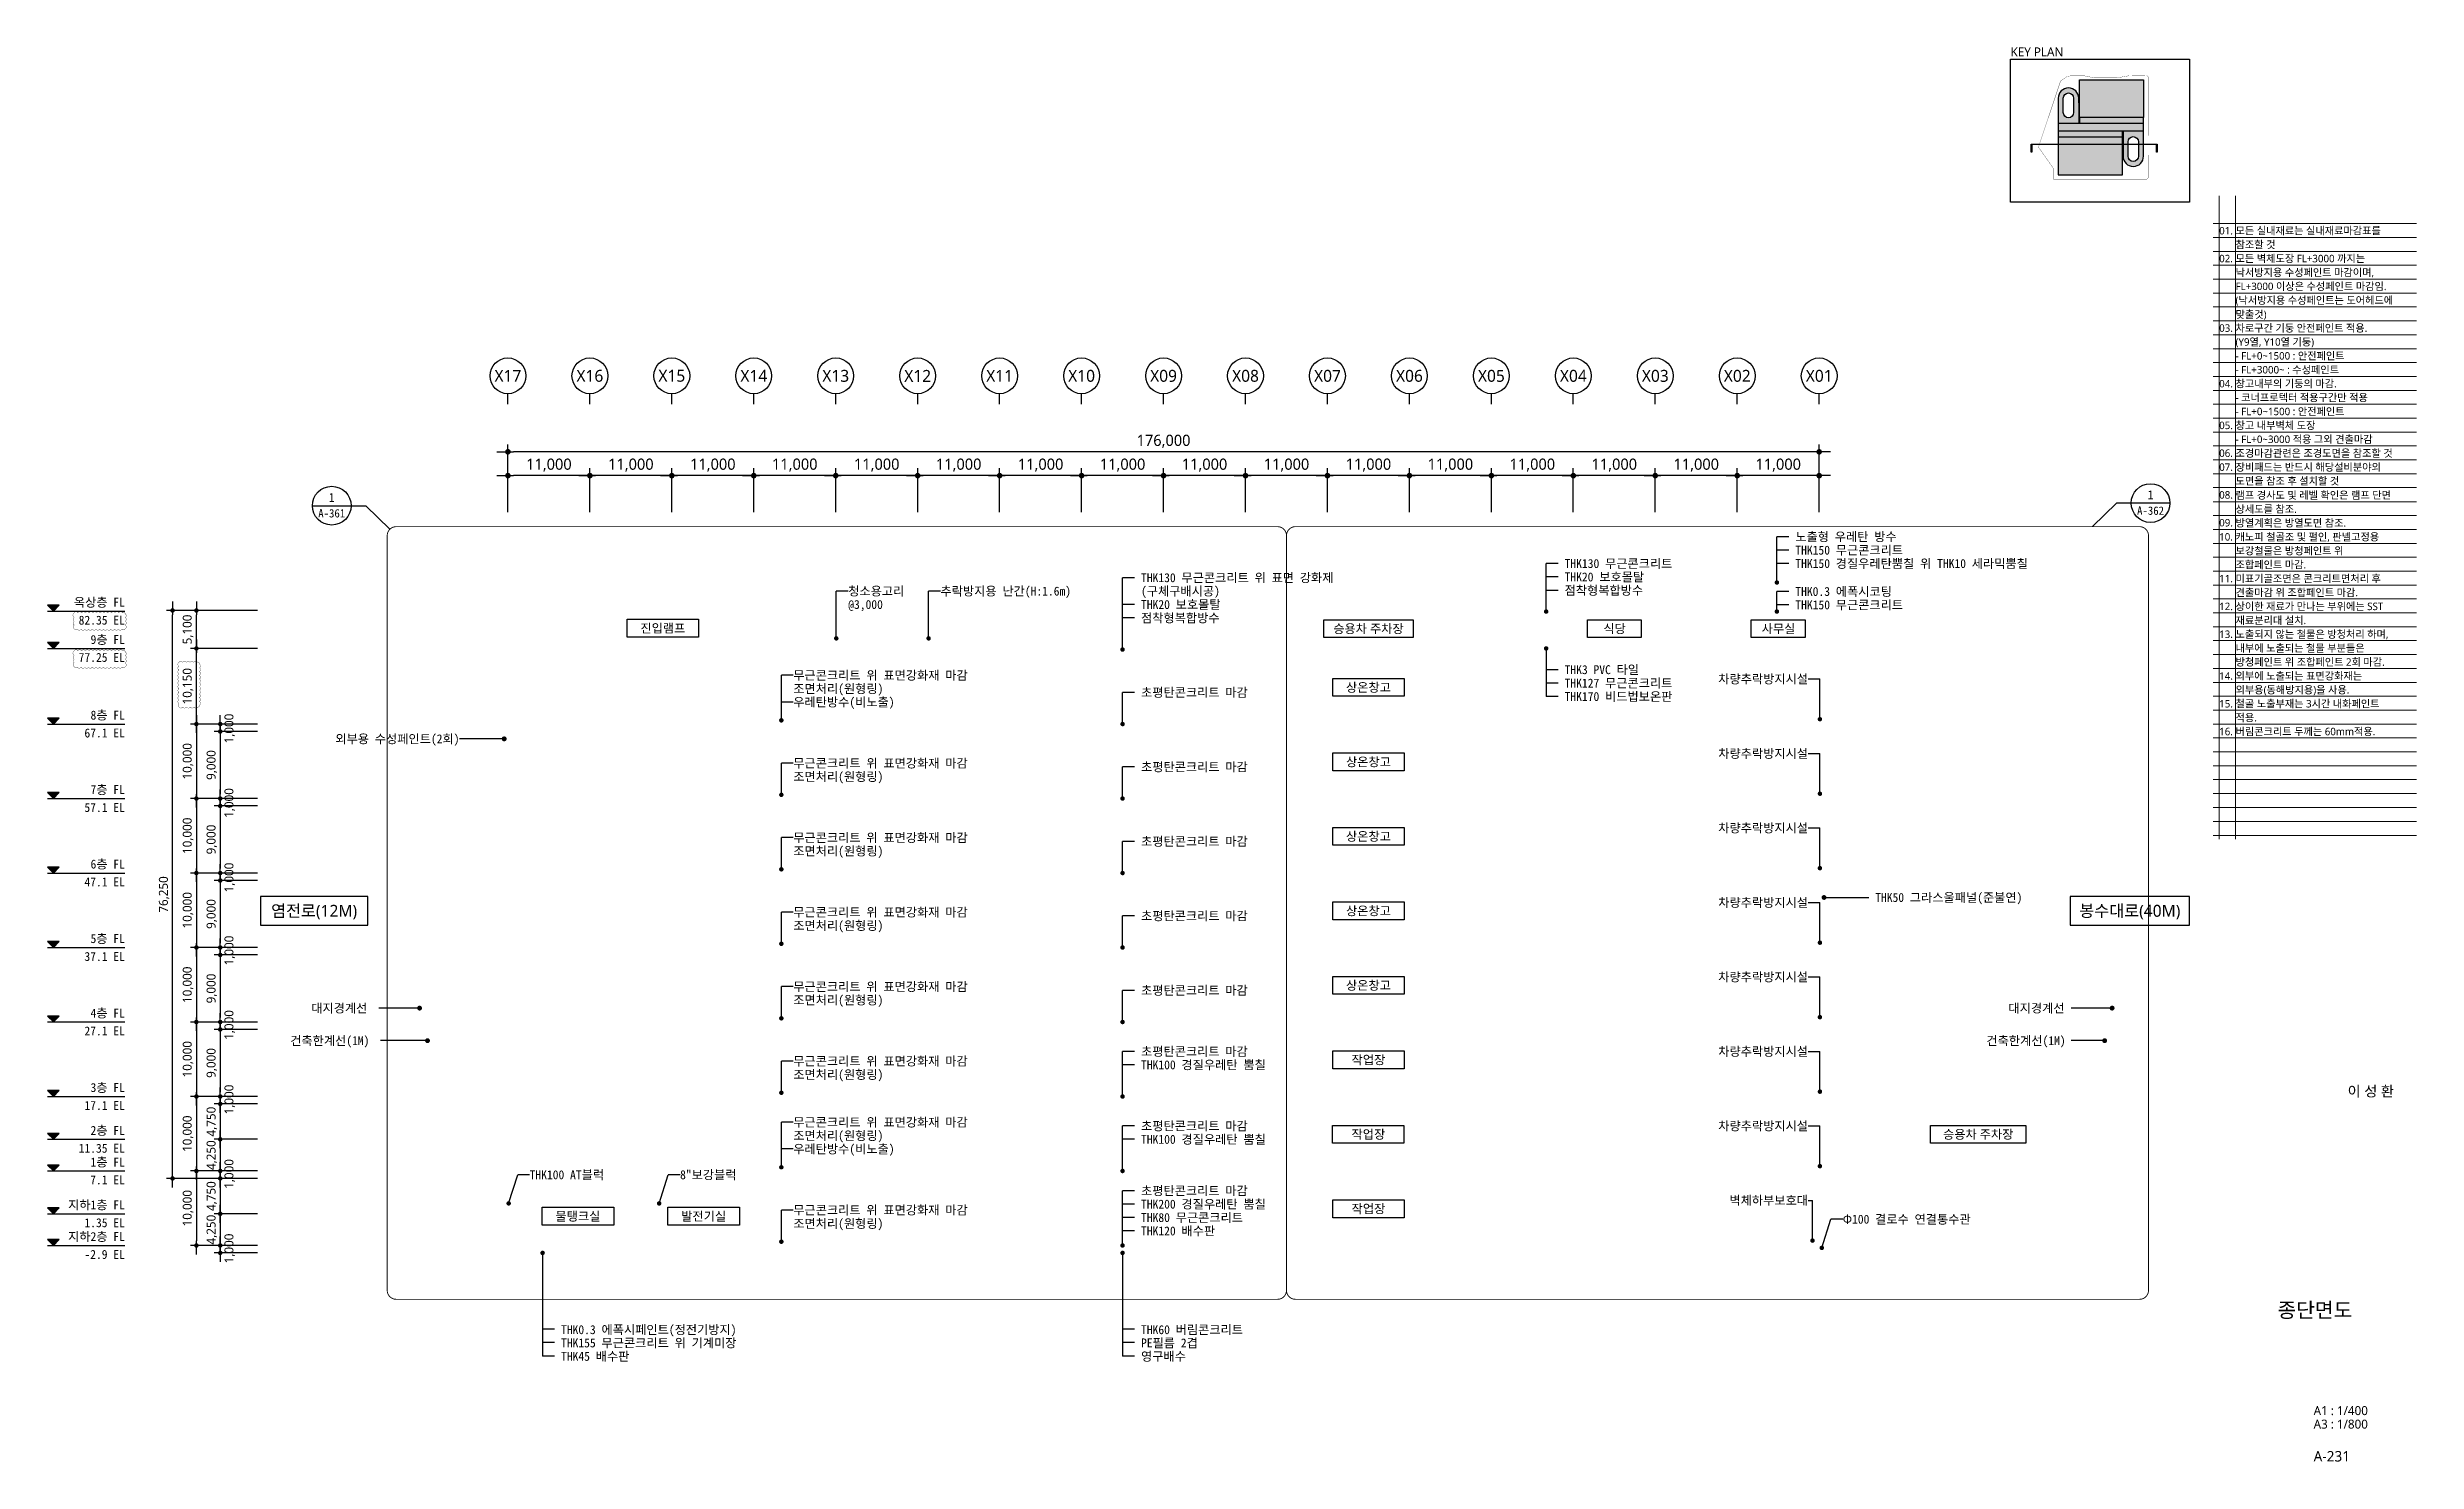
# Model space of a CAD drawing. Header units: millimetres. Extents: x -408440 to 245560, y -226171 to -13195.
# Drawn here: x -408440 to -90440, y -203061 to -13195 of the extents above; entities that cross this region are included whole.
import ezdxf
from ezdxf.enums import TextEntityAlignment as Align

# ---------------------------------------------------------------- set-up
doc = ezdxf.new("R2010")
doc.units = ezdxf.units.MM
doc.header["$LTSCALE"] = 5
doc.header["$MEASUREMENT"] = 0
doc.linetypes.add('DASHDOTX2', pattern=[2, 1, -0.5, 0, -0.5])
doc.linetypes.add('PHANTOM', pattern=[63.5, 31.75, -6.35, 6.35, -6.35, 6.35, -6.35])
doc.layers.get('0').update_dxf_attribs({"linetype": 'CONTINUOUS'})
for name, color, linetype, lineweight in [('A-AXIS-BUBL', 7, 'CONTINUOUS', 25), ('A-BOND-LIN1', 4, 'DASHDOTX2', 25), ('A-BORD-TEXT', 3, 'CONTINUOUS', 25), ('A-DIMS', 7, 'CONTINUOUS', 25), ('A-MKXS-LEAD', 7, 'CONTINUOUS', 25), ('A-MKXS-MAK2', 3, 'DASHDOTX2', 25), ('A-MKXS-TEXT1', 3, 'CONTINUOUS', 25), ('A-MKXS-TEXT2', 7, 'CONTINUOUS', 25), ('A-MKXX-NAME', 3, 'CONTINUOUS', 25), ('A-MKXX-SYMB', 7, 'CONTINUOUS', 25), ('A-XXXX-SYMB', 7, 'CONTINUOUS', 25), ('A-XXXX-TXT2', 3, 'CONTINUOUS', 25), ('REV-202205', 20, 'CONTINUOUS', 25)]:
    doc.layers.add(name, color=color, linetype=linetype, lineweight=lineweight)
doc.layers.add('A-XXXX-NPLT', color=144, linetype='CONTINUOUS', lineweight=15, plot=False)
doc.layers.add('ROOM', color=7, linetype='CONTINUOUS')
doc.layers.add('색상', color=7, linetype='CONTINUOUS')
doc.styles.add('HY울릉도L', font='')
doc.styles.add('돋움체', font='')
doc.styles.add('맑은 고딕', font='malgun.ttf')
doc.styles.add('맑은고딕', font='malgun.ttf')
doc.styles.get('HY울릉도L').set_extended_font_data('HY울릉도L')
doc.styles.get('돋움체').set_extended_font_data('DotumChe')
doc.dimstyles.new('CDIM', dxfattribs={"dimtxt": 3, "dimasz": 1.5, "dimexe": 2, "dimexo": 1, "dimgap": 1, "dimtad": 1, "dimdec": 0, "dimrnd": 0.5, "dimzin": 0, "dimdsep": 32, "dimlunit": 6, "dimtxsty": 'HY울릉도L', "dimblk1": '_CIDOT', "dimblk2": '_CIDOT', "dimsah": 1, "dimcen": 5.5, "dimclrd": 2, "dimclre": 2, "dimclrt": 7, "dimadec": 0, "dimazin": 0, "dimtfac": 1, "dimtdec": 0, "dimtix": 1, "dimtmove": 2, "dimatfit": 1, "dimldrblk": '_CIDOT', "dimfxl": 1, "dimtolj": 1, "dimtzin": 0, "dimlwd": -1, "dimarcsym": 0})

msp = doc.modelspace()

# ---------------------------------------------------------------- texts
at = {"ltscale": 100, "style": '맑은고딕'}
msp.add_text('KEY PLAN', height=1200, dxfattribs=at).set_placement((-144940, -14760), align=Align.BOTTOM_LEFT)
at = {"layer": 'A-BORD-TEXT', "style": '맑은고딕'}
msp.add_text('이 성 환', height=1400, dxfattribs=at).set_placement((-93485.8, -154031.1), align=Align.RIGHT)
msp.add_text('종단면도', height=2000, dxfattribs=at).set_placement((-104090, -182710), align=Align.MIDDLE_CENTER)
for s, height, p in [('A1 : 1/400', 1200, (-104261.8, -196812.5)), ('A3 : 1/800', 1200, (-104261.8, -198626.4)), ('A-231', 1400, (-104261.8, -203041))]:
    msp.add_text(s, height=height, dxfattribs=at).set_placement(p)
at = {"layer": 'A-MKXS-TEXT1', "style": '돋움체'}
for s, p in [('노출형 우레탄 방수', (-173827, -78890)), ('THK130 무근콘크리트', (-204796.9, -82490)), ('THK150 무근콘크리트', (-173827, -80690)), ('THK150 경질우레탄뿜칠 위 THK10 세라믹뿜칠', (-173827, -82490)), ('청소용고리', (-300952, -86190)), ('추락방지용 난간(H:1.6m)', (-288563.2, -86190)), ('THK130 무근콘크리트 위 표면 강화제', (-261649.9, -84390)), ('(구체구배시공)', (-261649.9, -86190)), ('THK20 보호몰탈', (-204796.9, -84290)), ('점착형복합방수', (-204796.9, -86090)), ('THK0.3 에폭시코팅', (-173827, -86240)), ('@3,000', (-300952, -87990)), ('THK20 보호몰탈', (-261649.9, -87990)), ('점착형복합방수', (-261649.9, -89790)), ('THK150 무근콘크리트', (-173827, -88040)), ('무근콘크리트 위 표면강화재 마감', (-308327.5, -97490)), ('조면처리(원형링)', (-308327.5, -99290)), ('THK3 PVC 타일', (-204796.9, -96740)), ('THK127 무근콘크리트', (-204796.9, -98540)), ('우레탄방수(비노출)', (-308327.5, -101090)), ('초평탄콘크리트 마감', (-261649.9, -99790)), ('THK170 비드법보온판', (-204796.9, -100340)), ('무근콘크리트 위 표면강화재 마감', (-308327.5, -109290)), ('조면처리(원형링)', (-308327.5, -111090)), ('초평탄콘크리트 마감', (-261649.9, -109790)), ('무근콘크리트 위 표면강화재 마감', (-308327.5, -119290)), ('조면처리(원형링)', (-308327.5, -121090)), ('초평탄콘크리트 마감', (-261649.9, -119790)), ('무근콘크리트 위 표면강화재 마감', (-308327.5, -129290)), ('조면처리(원형링)', (-308327.5, -131090)), ('초평탄콘크리트 마감', (-261649.9, -129790)), ('무근콘크리트 위 표면강화재 마감', (-308327.5, -139290)), ('초평탄콘크리트 마감', (-261649.9, -139790)), ('조면처리(원형링)', (-308327.5, -141090)), ('무근콘크리트 위 표면강화재 마감', (-308327.5, -149290)), ('THK100 경질우레탄 뿜칠', (-261649.9, -149790)), ('초평탄콘크리트 마감', (-261649.9, -147990)), ('조면처리(원형링)', (-308327.5, -151090)), ('무근콘크리트 위 표면강화재 마감', (-308327.5, -157490)), ('조면처리(원형링)', (-308327.5, -159290)), ('초평탄콘크리트 마감', (-261649.9, -157990)), ('우레탄방수(비노출)', (-308327.5, -161090)), ('THK100 경질우레탄 뿜칠', (-261649.9, -159790)), ('THK100 AT블럭', (-343715.3, -164546.5)), ('8"보강블럭', (-323515.3, -164546.5)), ('무근콘크리트 위 표면강화재 마감', (-308327.5, -169290)), ('THK200 경질우레탄 뿜칠', (-261649.9, -168490)), ('초평탄콘크리트 마감', (-261649.9, -166690)), ('조면처리(원형링)', (-308327.5, -171090)), ('THK80 무근콘크리트', (-261649.9, -170290)), ('THK120 배수판', (-261649.9, -172090)), ('Φ100 결로수 연결통수관', (-167465.3, -170516.3)), ('THK0.3 에폭시페인트(정전기방지)', (-339493.7, -185344.3)), ('THK155 무근콘크리트 위 기계미장', (-339493.7, -187123.6)), ('THK60 버림콘크리트', (-261649.9, -185344.3)), ('PE필름 2겹', (-261649.9, -187123.6)), ('THK45 배수판', (-339493.7, -188923.6)), ('영구배수', (-261649.9, -188923.6))]:
    msp.add_text(s, height=1200, dxfattribs=at).set_placement(p, align=Align.MIDDLE_LEFT)
for s, p in [('차량추락방지시설', (-172127.5, -97990)), ('차량추락방지시설', (-172127.5, -107990)), ('차량추락방지시설', (-172127.5, -117990)), ('차량추락방지시설', (-172127.5, -127990)), ('차량추락방지시설', (-172127.5, -137990)), ('차량추락방지시설', (-172127.5, -147990)), ('차량추락방지시설', (-172127.5, -157990)), ('벽체하부보호대', (-172127.5, -167990))]:
    msp.add_text(s, height=1200, dxfattribs=at).set_placement(p, align=Align.MIDDLE_RIGHT)
at = {"layer": 'A-XXXX-TXT2', "ltscale": 0.2, "style": '맑은고딕'}
for s, p in [('X17', (-346627.5, -57290)), ('X16', (-335627.5, -57290)), ('X15', (-324627.5, -57290)), ('X14', (-313627.5, -57290)), ('X13', (-302627.5, -57290)), ('X12', (-291627.5, -57290)), ('X11', (-280627.5, -57290)), ('X10', (-269627.5, -57290)), ('X09', (-258627.5, -57290)), ('X08', (-247627.5, -57290)), ('X07', (-236627.5, -57290)), ('X06', (-225627.5, -57290)), ('X05', (-214627.5, -57290)), ('X04', (-203627.5, -57290)), ('X03', (-192627.5, -57290)), ('X02', (-181627.5, -57290)), ('X01', (-170627.5, -57290))]:
    msp.add_text(s, height=1600, dxfattribs=at).set_placement(p, align=Align.MIDDLE)

# ---------------------------------------------------------------- blocks, each defined once
blk = doc.blocks.new('_CIDOT')
at = {"color": 0, "linetype": 'ByBlock'}
blk.add_line((2, 0), (-1, 0), dxfattribs=at)
at = {"color": 0, "linetype": 'ByBlock', "const_width": 0.5}
blk.add_lwpolyline([(-0.25, 0, 1), (0.25, 0, 1)], format="xyb", close=True, dxfattribs=at)
blk = doc.blocks.new('*D103')
at = {"layer": 'A-DIMS', "lineweight": -2, "transparency": 16777216}
for p, q in [((123760, -217424), (114760, -217424)), ((123760, -227574), (114760, -227574))]:
    blk.add_line(p, q, dxfattribs=at)
at = {"layer": 'A-DIMS', "transparency": 16777216}
blk.add_line((115560, -226974), (115560, -218024), dxfattribs=at)
at = {"layer": 'A-DIMS', "transparency": 16777216, "xscale": 600, "yscale": 600, "zscale": 600}
for p, rotation in [((115560, -217424), 90), ((115560, -227574), 270)]:
    blk.add_blockref('_CIDOT', p, dxfattribs=dict(at, rotation=rotation))
at = {"layer": 'A-DIMS', "color": 3, "transparency": 16777216, "insert": (114436, -222499), "char_height": 1200, "attachment_point": 5, "rotation": 90, "style": '맑은고딕'}
blk.add_mtext('\\A1;10,150', dxfattribs=at)
blk = doc.blocks.new('*D104')
at = {"layer": 'A-DIMS', "lineweight": -2, "transparency": 16777216}
for p, q in [((123760, -227574), (114760, -227574)), ((123760, -237574), (114760, -237574))]:
    blk.add_line(p, q, dxfattribs=at)
at = {"layer": 'A-DIMS', "transparency": 16777216}
blk.add_line((115560, -228174), (115560, -236974), dxfattribs=at)
at = {"layer": 'A-DIMS', "transparency": 16777216, "xscale": 600, "yscale": 600, "zscale": 600}
for p, rotation in [((115560, -227574), 90), ((115560, -237574), 270)]:
    blk.add_blockref('_CIDOT', p, dxfattribs=dict(at, rotation=rotation))
at = {"layer": 'A-DIMS', "color": 3, "transparency": 16777216, "insert": (114436, -232574), "char_height": 1200, "attachment_point": 5, "rotation": 90, "style": '맑은고딕'}
blk.add_mtext('\\A1;10,000', dxfattribs=at)
blk = doc.blocks.new('*D105')
at = {"layer": 'A-DIMS', "lineweight": -2, "transparency": 16777216}
for p, q in [((123760, -237574), (114760, -237574)), ((123760, -247574), (114760, -247574))]:
    blk.add_line(p, q, dxfattribs=at)
at = {"layer": 'A-DIMS', "transparency": 16777216}
blk.add_line((115560, -238174), (115560, -246974), dxfattribs=at)
at = {"layer": 'A-DIMS', "transparency": 16777216, "xscale": 600, "yscale": 600, "zscale": 600}
for p, rotation in [((115560, -237574), 90), ((115560, -247574), 270)]:
    blk.add_blockref('_CIDOT', p, dxfattribs=dict(at, rotation=rotation))
at = {"layer": 'A-DIMS', "color": 3, "transparency": 16777216, "insert": (114436, -242574), "char_height": 1200, "attachment_point": 5, "rotation": 90, "style": '맑은고딕'}
blk.add_mtext('\\A1;10,000', dxfattribs=at)
blk = doc.blocks.new('*D106')
at = {"layer": 'A-DIMS', "lineweight": -2, "transparency": 16777216}
for p, q in [((123760, -247574), (114760, -247574)), ((123760, -257574), (114760, -257574))]:
    blk.add_line(p, q, dxfattribs=at)
at = {"layer": 'A-DIMS', "transparency": 16777216}
blk.add_line((115560, -248174), (115560, -256974), dxfattribs=at)
at = {"layer": 'A-DIMS', "transparency": 16777216, "xscale": 600, "yscale": 600, "zscale": 600}
for p, rotation in [((115560, -247574), 90), ((115560, -257574), 270)]:
    blk.add_blockref('_CIDOT', p, dxfattribs=dict(at, rotation=rotation))
at = {"layer": 'A-DIMS', "color": 3, "transparency": 16777216, "insert": (114436, -252574), "char_height": 1200, "attachment_point": 5, "rotation": 90, "style": '맑은고딕'}
blk.add_mtext('\\A1;10,000', dxfattribs=at)
blk = doc.blocks.new('*D107')
at = {"layer": 'A-DIMS', "lineweight": -2, "transparency": 16777216}
for p, q in [((123760, -257574), (114760, -257574)), ((123760, -267574), (114760, -267574))]:
    blk.add_line(p, q, dxfattribs=at)
at = {"layer": 'A-DIMS', "transparency": 16777216}
blk.add_line((115560, -258174), (115560, -266974), dxfattribs=at)
at = {"layer": 'A-DIMS', "transparency": 16777216, "xscale": 600, "yscale": 600, "zscale": 600}
for p, rotation in [((115560, -257574), 90), ((115560, -267574), 270)]:
    blk.add_blockref('_CIDOT', p, dxfattribs=dict(at, rotation=rotation))
at = {"layer": 'A-DIMS', "color": 3, "transparency": 16777216, "insert": (114436, -262574), "char_height": 1200, "attachment_point": 5, "rotation": 90, "style": '맑은고딕'}
blk.add_mtext('\\A1;10,000', dxfattribs=at)
blk = doc.blocks.new('*D108')
at = {"layer": 'A-DIMS', "lineweight": -2, "transparency": 16777216}
for p, q in [((123760, -267574), (114760, -267574)), ((123760, -277574), (114760, -277574))]:
    blk.add_line(p, q, dxfattribs=at)
at = {"layer": 'A-DIMS', "transparency": 16777216}
blk.add_line((115560, -268174), (115560, -276974), dxfattribs=at)
at = {"layer": 'A-DIMS', "transparency": 16777216, "xscale": 600, "yscale": 600, "zscale": 600}
for p, rotation in [((115560, -267574), 90), ((115560, -277574), 270)]:
    blk.add_blockref('_CIDOT', p, dxfattribs=dict(at, rotation=rotation))
at = {"layer": 'A-DIMS', "color": 3, "transparency": 16777216, "insert": (114436, -272574), "char_height": 1200, "attachment_point": 5, "rotation": 90, "style": '맑은고딕'}
blk.add_mtext('\\A1;10,000', dxfattribs=at)
blk = doc.blocks.new('*D109')
at = {"layer": 'A-DIMS', "lineweight": -2, "transparency": 16777216}
for p, q in [((123760, -277574), (114760, -277574)), ((123760, -287574), (114760, -287574))]:
    blk.add_line(p, q, dxfattribs=at)
at = {"layer": 'A-DIMS', "transparency": 16777216}
blk.add_line((115560, -278174), (115560, -286974), dxfattribs=at)
at = {"layer": 'A-DIMS', "transparency": 16777216, "xscale": 600, "yscale": 600, "zscale": 600}
for p, rotation in [((115560, -277574), 90), ((115560, -287574), 270)]:
    blk.add_blockref('_CIDOT', p, dxfattribs=dict(at, rotation=rotation))
at = {"layer": 'A-DIMS', "color": 3, "transparency": 16777216, "insert": (114436, -282574), "char_height": 1200, "attachment_point": 5, "rotation": 90, "style": '맑은고딕'}
blk.add_mtext('\\A1;10,000', dxfattribs=at)
blk = doc.blocks.new('*D110')
at = {"layer": 'A-DIMS', "lineweight": -2, "transparency": 16777216}
for p, q in [((123760, -287574), (114760, -287574)), ((123760, -297574), (114760, -297574))]:
    blk.add_line(p, q, dxfattribs=at)
at = {"layer": 'A-DIMS', "transparency": 16777216}
blk.add_line((115560, -288174), (115560, -296974), dxfattribs=at)
at = {"layer": 'A-DIMS', "transparency": 16777216, "xscale": 600, "yscale": 600, "zscale": 600}
for p, rotation in [((115560, -287574), 90), ((115560, -297574), 270)]:
    blk.add_blockref('_CIDOT', p, dxfattribs=dict(at, rotation=rotation))
at = {"layer": 'A-DIMS', "color": 3, "transparency": 16777216, "insert": (114436, -292574), "char_height": 1200, "attachment_point": 5, "rotation": 90, "style": '맑은고딕'}
blk.add_mtext('\\A1;10,000', dxfattribs=at)
blk = doc.blocks.new('*D111')
at = {"layer": 'A-DIMS', "lineweight": -2, "transparency": 16777216}
for p, q in [((123760, -227574), (117960, -227574)), ((123760, -228574), (117960, -228574))]:
    blk.add_line(p, q, dxfattribs=at)
at = {"layer": 'A-DIMS', "transparency": 16777216}
for p, q in [((118760, -226974), (118760, -226374)), ((118760, -228574), (118760, -227574)), ((118760, -229174), (118760, -229774))]:
    blk.add_line(p, q, dxfattribs=at)
at = {"layer": 'A-DIMS', "transparency": 16777216, "xscale": 600, "yscale": 600, "zscale": 600}
for p, rotation in [((118760, -227574), 270), ((118760, -228574), 90)]:
    blk.add_blockref('_CIDOT', p, dxfattribs=dict(at, rotation=rotation))
at = {"layer": 'A-DIMS', "color": 3, "transparency": 16777216, "insert": (120036, -228174), "char_height": 1200, "attachment_point": 5, "rotation": 90, "style": '맑은고딕'}
blk.add_mtext('\\A1;1,000', dxfattribs=at)
blk = doc.blocks.new('*D112')
at = {"layer": 'A-DIMS', "lineweight": -2, "transparency": 16777216}
for p, q in [((123760, -228574), (117960, -228574)), ((123760, -237574), (117960, -237574))]:
    blk.add_line(p, q, dxfattribs=at)
at = {"layer": 'A-DIMS', "transparency": 16777216}
blk.add_line((118760, -229174), (118760, -236974), dxfattribs=at)
at = {"layer": 'A-DIMS', "transparency": 16777216, "xscale": 600, "yscale": 600, "zscale": 600}
for p, rotation in [((118760, -228574), 90), ((118760, -237574), 270)]:
    blk.add_blockref('_CIDOT', p, dxfattribs=dict(at, rotation=rotation))
at = {"layer": 'A-DIMS', "color": 3, "transparency": 16777216, "insert": (117639, -233074), "char_height": 1200, "attachment_point": 5, "rotation": 90, "style": '맑은고딕'}
blk.add_mtext('\\A1;9,000', dxfattribs=at)
blk = doc.blocks.new('*D113')
at = {"layer": 'A-DIMS', "lineweight": -2, "transparency": 16777216}
for p, q in [((123760, -237574), (117960, -237574)), ((123760, -238574), (117960, -238574))]:
    blk.add_line(p, q, dxfattribs=at)
at = {"layer": 'A-DIMS', "transparency": 16777216}
for p, q in [((118760, -236974), (118760, -236374)), ((118760, -238574), (118760, -237574)), ((118760, -239174), (118760, -239774))]:
    blk.add_line(p, q, dxfattribs=at)
at = {"layer": 'A-DIMS', "transparency": 16777216, "xscale": 600, "yscale": 600, "zscale": 600}
for p, rotation in [((118760, -237574), 270), ((118760, -238574), 90)]:
    blk.add_blockref('_CIDOT', p, dxfattribs=dict(at, rotation=rotation))
at = {"layer": 'A-DIMS', "color": 3, "transparency": 16777216, "insert": (120036, -238174), "char_height": 1200, "attachment_point": 5, "rotation": 90, "style": '맑은고딕'}
blk.add_mtext('\\A1;1,000', dxfattribs=at)
blk = doc.blocks.new('*D114')
at = {"layer": 'A-DIMS', "lineweight": -2, "transparency": 16777216}
for p, q in [((123760, -238574), (117960, -238574)), ((123760, -247574), (117960, -247574))]:
    blk.add_line(p, q, dxfattribs=at)
at = {"layer": 'A-DIMS', "transparency": 16777216}
blk.add_line((118760, -239174), (118760, -246974), dxfattribs=at)
at = {"layer": 'A-DIMS', "transparency": 16777216, "xscale": 600, "yscale": 600, "zscale": 600}
for p, rotation in [((118760, -238574), 90), ((118760, -247574), 270)]:
    blk.add_blockref('_CIDOT', p, dxfattribs=dict(at, rotation=rotation))
at = {"layer": 'A-DIMS', "color": 3, "transparency": 16777216, "insert": (117639, -243074), "char_height": 1200, "attachment_point": 5, "rotation": 90, "style": '맑은고딕'}
blk.add_mtext('\\A1;9,000', dxfattribs=at)
blk = doc.blocks.new('*D115')
at = {"layer": 'A-DIMS', "lineweight": -2, "transparency": 16777216}
for p, q in [((123760, -247574), (117960, -247574)), ((123760, -248574), (117960, -248574))]:
    blk.add_line(p, q, dxfattribs=at)
at = {"layer": 'A-DIMS', "transparency": 16777216}
for p, q in [((118760, -246974), (118760, -246374)), ((118760, -248574), (118760, -247574)), ((118760, -249174), (118760, -249774))]:
    blk.add_line(p, q, dxfattribs=at)
at = {"layer": 'A-DIMS', "transparency": 16777216, "xscale": 600, "yscale": 600, "zscale": 600}
for p, rotation in [((118760, -247574), 270), ((118760, -248574), 90)]:
    blk.add_blockref('_CIDOT', p, dxfattribs=dict(at, rotation=rotation))
at = {"layer": 'A-DIMS', "color": 3, "transparency": 16777216, "insert": (120036, -248174), "char_height": 1200, "attachment_point": 5, "rotation": 90, "style": '맑은고딕'}
blk.add_mtext('\\A1;1,000', dxfattribs=at)
blk = doc.blocks.new('*D116')
at = {"layer": 'A-DIMS', "lineweight": -2, "transparency": 16777216}
for p, q in [((123760, -248574), (117960, -248574)), ((123760, -257574), (117960, -257574))]:
    blk.add_line(p, q, dxfattribs=at)
at = {"layer": 'A-DIMS', "transparency": 16777216}
blk.add_line((118760, -249174), (118760, -256974), dxfattribs=at)
at = {"layer": 'A-DIMS', "transparency": 16777216, "xscale": 600, "yscale": 600, "zscale": 600}
for p, rotation in [((118760, -248574), 90), ((118760, -257574), 270)]:
    blk.add_blockref('_CIDOT', p, dxfattribs=dict(at, rotation=rotation))
at = {"layer": 'A-DIMS', "color": 3, "transparency": 16777216, "insert": (117639, -253074), "char_height": 1200, "attachment_point": 5, "rotation": 90, "style": '맑은고딕'}
blk.add_mtext('\\A1;9,000', dxfattribs=at)
blk = doc.blocks.new('*D117')
at = {"layer": 'A-DIMS', "lineweight": -2, "transparency": 16777216}
for p, q in [((123760, -257574), (117960, -257574)), ((123760, -258574), (117960, -258574))]:
    blk.add_line(p, q, dxfattribs=at)
at = {"layer": 'A-DIMS', "transparency": 16777216}
for p, q in [((118760, -256974), (118760, -256374)), ((118760, -258574), (118760, -257574)), ((118760, -259174), (118760, -259774))]:
    blk.add_line(p, q, dxfattribs=at)
at = {"layer": 'A-DIMS', "transparency": 16777216, "xscale": 600, "yscale": 600, "zscale": 600}
for p, rotation in [((118760, -257574), 270), ((118760, -258574), 90)]:
    blk.add_blockref('_CIDOT', p, dxfattribs=dict(at, rotation=rotation))
at = {"layer": 'A-DIMS', "color": 3, "transparency": 16777216, "insert": (120036, -257974), "char_height": 1200, "attachment_point": 5, "rotation": 90, "style": '맑은고딕'}
blk.add_mtext('\\A1;1,000', dxfattribs=at)
blk = doc.blocks.new('*D118')
at = {"layer": 'A-DIMS', "lineweight": -2, "transparency": 16777216}
for p, q in [((123760, -258574), (117960, -258574)), ((123760, -267574), (117960, -267574))]:
    blk.add_line(p, q, dxfattribs=at)
at = {"layer": 'A-DIMS', "transparency": 16777216}
blk.add_line((118760, -259174), (118760, -266974), dxfattribs=at)
at = {"layer": 'A-DIMS', "transparency": 16777216, "xscale": 600, "yscale": 600, "zscale": 600}
for p, rotation in [((118760, -258574), 90), ((118760, -267574), 270)]:
    blk.add_blockref('_CIDOT', p, dxfattribs=dict(at, rotation=rotation))
at = {"layer": 'A-DIMS', "color": 3, "transparency": 16777216, "insert": (117639, -263074), "char_height": 1200, "attachment_point": 5, "rotation": 90, "style": '맑은고딕'}
blk.add_mtext('\\A1;9,000', dxfattribs=at)
blk = doc.blocks.new('*D119')
at = {"layer": 'A-DIMS', "transparency": 16777216}
for p, q in [((118760, -266974), (118760, -266374)), ((118760, -268574), (118760, -267574)), ((118760, -269174), (118760, -269774))]:
    blk.add_line(p, q, dxfattribs=at)
at = {"layer": 'A-DIMS', "lineweight": -2, "transparency": 16777216}
for p, q in [((123760, -267574), (117960, -267574)), ((123760, -268574), (117960, -268574))]:
    blk.add_line(p, q, dxfattribs=at)
at = {"layer": 'A-DIMS', "transparency": 16777216, "xscale": 600, "yscale": 600, "zscale": 600}
for p, rotation in [((118760, -267574), 270), ((118760, -268574), 90)]:
    blk.add_blockref('_CIDOT', p, dxfattribs=dict(at, rotation=rotation))
at = {"layer": 'A-DIMS', "color": 3, "transparency": 16777216, "insert": (120036, -267974), "char_height": 1200, "attachment_point": 5, "rotation": 90, "style": '맑은고딕'}
blk.add_mtext('\\A1;1,000', dxfattribs=at)
blk = doc.blocks.new('*D120')
at = {"layer": 'A-DIMS', "lineweight": -2, "transparency": 16777216}
for p, q in [((123760, -268574), (117960, -268574)), ((123760, -277574), (117960, -277574))]:
    blk.add_line(p, q, dxfattribs=at)
at = {"layer": 'A-DIMS', "transparency": 16777216}
blk.add_line((118760, -269174), (118760, -276974), dxfattribs=at)
at = {"layer": 'A-DIMS', "transparency": 16777216, "xscale": 600, "yscale": 600, "zscale": 600}
for p, rotation in [((118760, -268574), 90), ((118760, -277574), 270)]:
    blk.add_blockref('_CIDOT', p, dxfattribs=dict(at, rotation=rotation))
at = {"layer": 'A-DIMS', "color": 3, "transparency": 16777216, "insert": (117639, -273074), "char_height": 1200, "attachment_point": 5, "rotation": 90, "style": '맑은고딕'}
blk.add_mtext('\\A1;9,000', dxfattribs=at)
blk = doc.blocks.new('*D121')
at = {"layer": 'A-DIMS', "transparency": 16777216}
for p, q in [((118760, -276974), (118760, -276374)), ((118760, -278574), (118760, -277574)), ((118760, -279174), (118760, -279774))]:
    blk.add_line(p, q, dxfattribs=at)
at = {"layer": 'A-DIMS', "lineweight": -2, "transparency": 16777216}
for p, q in [((123760, -277574), (117960, -277574)), ((123760, -278574), (117960, -278574))]:
    blk.add_line(p, q, dxfattribs=at)
at = {"layer": 'A-DIMS', "transparency": 16777216, "xscale": 600, "yscale": 600, "zscale": 600}
for p, rotation in [((118760, -277574), 270), ((118760, -278574), 90)]:
    blk.add_blockref('_CIDOT', p, dxfattribs=dict(at, rotation=rotation))
at = {"layer": 'A-DIMS', "color": 3, "transparency": 16777216, "insert": (120036, -277974), "char_height": 1200, "attachment_point": 5, "rotation": 90, "style": '맑은고딕'}
blk.add_mtext('\\A1;1,000', dxfattribs=at)
blk = doc.blocks.new('*D122')
at = {"layer": 'A-DIMS', "lineweight": -2, "transparency": 16777216}
for p, q in [((123760, -278574), (117960, -278574)), ((123760, -283324), (117960, -283324))]:
    blk.add_line(p, q, dxfattribs=at)
at = {"layer": 'A-DIMS', "transparency": 16777216}
for p, q in [((118760, -277974), (118760, -277374)), ((118760, -278574), (118760, -283324)), ((118760, -283924), (118760, -284524))]:
    blk.add_line(p, q, dxfattribs=at)
at = {"layer": 'A-DIMS', "transparency": 16777216, "xscale": 600, "yscale": 600, "zscale": 600}
for p, rotation in [((118760, -278574), 270), ((118760, -283324), 90)]:
    blk.add_blockref('_CIDOT', p, dxfattribs=dict(at, rotation=rotation))
at = {"layer": 'A-DIMS', "color": 3, "transparency": 16777216, "insert": (117639, -280949), "char_height": 1200, "attachment_point": 5, "rotation": 90, "style": '맑은고딕'}
blk.add_mtext('\\A1;4,750', dxfattribs=at)
blk = doc.blocks.new('*D123')
at = {"layer": 'A-DIMS', "lineweight": -2, "transparency": 16777216}
for p, q in [((123760, -287574), (117960, -287574)), ((123760, -288574), (117960, -288574))]:
    blk.add_line(p, q, dxfattribs=at)
at = {"layer": 'A-DIMS', "transparency": 16777216}
for p, q in [((118760, -286974), (118760, -286374)), ((118760, -288574), (118760, -287574)), ((118760, -289174), (118760, -289774))]:
    blk.add_line(p, q, dxfattribs=at)
at = {"layer": 'A-DIMS', "transparency": 16777216, "xscale": 600, "yscale": 600, "zscale": 600}
for p, rotation in [((118760, -287574), 270), ((118760, -288574), 90)]:
    blk.add_blockref('_CIDOT', p, dxfattribs=dict(at, rotation=rotation))
at = {"layer": 'A-DIMS', "color": 3, "transparency": 16777216, "insert": (120036, -287974), "char_height": 1200, "attachment_point": 5, "rotation": 90, "style": '맑은고딕'}
blk.add_mtext('\\A1;1,000', dxfattribs=at)
blk = doc.blocks.new('*D124')
at = {"layer": 'A-DIMS', "lineweight": -2, "transparency": 16777216}
for p, q in [((123760, -297574), (117960, -297574)), ((123760, -298574), (117960, -298574))]:
    blk.add_line(p, q, dxfattribs=at)
at = {"layer": 'A-DIMS', "transparency": 16777216}
for p, q in [((118760, -296974), (118760, -296374)), ((118760, -298574), (118760, -297574)), ((118760, -299174), (118760, -299774))]:
    blk.add_line(p, q, dxfattribs=at)
at = {"layer": 'A-DIMS', "transparency": 16777216, "xscale": 600, "yscale": 600, "zscale": 600}
for p, rotation in [((118760, -297574), 270), ((118760, -298574), 90)]:
    blk.add_blockref('_CIDOT', p, dxfattribs=dict(at, rotation=rotation))
at = {"layer": 'A-DIMS', "color": 3, "transparency": 16777216, "insert": (120036, -297974), "char_height": 1200, "attachment_point": 5, "rotation": 90, "style": '맑은고딕'}
blk.add_mtext('\\A1;1,000', dxfattribs=at)
blk = doc.blocks.new('*D125')
at = {"layer": 'A-DIMS', "lineweight": -2, "transparency": 16777216}
for p, q in [((123760, -212324), (114760, -212324)), ((123760, -217424), (114760, -217424))]:
    blk.add_line(p, q, dxfattribs=at)
at = {"layer": 'A-DIMS', "transparency": 16777216}
blk.add_line((115560, -216824), (115560, -212924), dxfattribs=at)
at = {"layer": 'A-DIMS', "transparency": 16777216, "xscale": 600, "yscale": 600, "zscale": 600}
for p, rotation in [((115560, -212324), 90), ((115560, -217424), 270)]:
    blk.add_blockref('_CIDOT', p, dxfattribs=dict(at, rotation=rotation))
at = {"layer": 'A-DIMS', "color": 3, "transparency": 16777216, "insert": (114436, -214874), "char_height": 1200, "attachment_point": 5, "rotation": 90, "style": '맑은고딕'}
blk.add_mtext('\\A1;5,100', dxfattribs=at)
blk = doc.blocks.new('*D126')
at = {"layer": 'A-DIMS', "lineweight": -2, "transparency": 16777216}
for p, q in [((123760, -212324), (111560, -212324)), ((123760, -288574), (111560, -288574))]:
    blk.add_line(p, q, dxfattribs=at)
at = {"layer": 'A-DIMS', "transparency": 16777216}
blk.add_line((112360, -287974), (112360, -212924), dxfattribs=at)
at = {"layer": 'A-DIMS', "transparency": 16777216, "xscale": 600, "yscale": 600, "zscale": 600}
for p, rotation in [((112360, -212324), 90), ((112360, -288574), 270)]:
    blk.add_blockref('_CIDOT', p, dxfattribs=dict(at, rotation=rotation))
at = {"layer": 'A-DIMS', "color": 3, "transparency": 16777216, "insert": (111239, -250449), "char_height": 1200, "attachment_point": 5, "rotation": 90, "style": '맑은고딕'}
blk.add_mtext('\\A1;76,250', dxfattribs=at)
blk = doc.blocks.new('*D127')
at = {"layer": 'A-DIMS', "transparency": 16777216}
for p, q in [((118760, -282724), (118760, -282124)), ((118760, -283324), (118760, -287574)), ((118760, -288174), (118760, -288774))]:
    blk.add_line(p, q, dxfattribs=at)
at = {"layer": 'A-DIMS', "lineweight": -2, "transparency": 16777216}
for p, q in [((123760, -283324), (117960, -283324)), ((123760, -287574), (117960, -287574))]:
    blk.add_line(p, q, dxfattribs=at)
at = {"layer": 'A-DIMS', "transparency": 16777216, "xscale": 600, "yscale": 600, "zscale": 600}
for p, rotation in [((118760, -283324), 270), ((118760, -287574), 90)]:
    blk.add_blockref('_CIDOT', p, dxfattribs=dict(at, rotation=rotation))
at = {"layer": 'A-DIMS', "color": 3, "transparency": 16777216, "insert": (117639, -285449), "char_height": 1200, "attachment_point": 5, "rotation": 90, "style": '맑은고딕'}
blk.add_mtext('\\A1;4,250', dxfattribs=at)
blk = doc.blocks.new('*D128')
at = {"layer": 'A-DIMS', "lineweight": -2, "transparency": 16777216}
for p, q in [((123760, -288574), (117960, -288574)), ((123760, -293324), (117960, -293324))]:
    blk.add_line(p, q, dxfattribs=at)
at = {"layer": 'A-DIMS', "transparency": 16777216}
for p, q in [((118760, -287974), (118760, -287374)), ((118760, -288574), (118760, -293324)), ((118760, -293924), (118760, -294524))]:
    blk.add_line(p, q, dxfattribs=at)
at = {"layer": 'A-DIMS', "transparency": 16777216, "xscale": 600, "yscale": 600, "zscale": 600}
for p, rotation in [((118760, -288574), 270), ((118760, -293324), 90)]:
    blk.add_blockref('_CIDOT', p, dxfattribs=dict(at, rotation=rotation))
at = {"layer": 'A-DIMS', "color": 3, "transparency": 16777216, "insert": (117639, -290949), "char_height": 1200, "attachment_point": 5, "rotation": 90, "style": '맑은고딕'}
blk.add_mtext('\\A1;4,750', dxfattribs=at)
blk = doc.blocks.new('*D129')
at = {"layer": 'A-DIMS', "transparency": 16777216}
for p, q in [((118760, -292724), (118760, -292124)), ((118760, -293324), (118760, -297574)), ((118760, -298174), (118760, -298774))]:
    blk.add_line(p, q, dxfattribs=at)
at = {"layer": 'A-DIMS', "lineweight": -2, "transparency": 16777216}
for p, q in [((123760, -293324), (117960, -293324)), ((123760, -297574), (117960, -297574))]:
    blk.add_line(p, q, dxfattribs=at)
at = {"layer": 'A-DIMS', "transparency": 16777216, "xscale": 600, "yscale": 600, "zscale": 600}
for p, rotation in [((118760, -293324), 270), ((118760, -297574), 90)]:
    blk.add_blockref('_CIDOT', p, dxfattribs=dict(at, rotation=rotation))
at = {"layer": 'A-DIMS', "color": 3, "transparency": 16777216, "insert": (117639, -295449), "char_height": 1200, "attachment_point": 5, "rotation": 90, "style": '맑은고딕'}
blk.add_mtext('\\A1;4,250', dxfattribs=at)
blk = doc.blocks.new('*D6')
at = {"layer": 'A-DIMS', "lineweight": -2, "transparency": 16777216}
for p, q in [((-203627, -75590), (-203627, -69690)), ((-192627, -75590), (-192627, -69690))]:
    blk.add_line(p, q, dxfattribs=at)
at = {"layer": 'A-DIMS', "transparency": 16777216}
blk.add_line((-193377, -70690), (-202877, -70690), dxfattribs=at)
at = {"layer": 'A-DIMS', "transparency": 16777216, "xscale": 750, "yscale": 750, "zscale": 750}
for p, rotation in [((-203627, -70690), 180.000000000097), ((-192627, -70690), 9.696243807866267e-11)]:
    blk.add_blockref('_CIDOT', p, dxfattribs=dict(at, rotation=rotation))
at = {"layer": 'A-DIMS', "color": 3, "transparency": 16777216, "insert": (-198127, -69285), "char_height": 1500, "attachment_point": 5, "style": '맑은고딕'}
blk.add_mtext('\\A1;11,000', dxfattribs=at)
blk = doc.blocks.new('*D7')
at = {"layer": 'A-DIMS', "lineweight": -2, "transparency": 16777216}
for p, q in [((-214627, -75590), (-214627, -69690)), ((-203627, -75590), (-203627, -69690))]:
    blk.add_line(p, q, dxfattribs=at)
at = {"layer": 'A-DIMS', "transparency": 16777216}
blk.add_line((-204377, -70690), (-213877, -70690), dxfattribs=at)
at = {"layer": 'A-DIMS', "transparency": 16777216, "xscale": 750, "yscale": 750, "zscale": 750}
for p, rotation in [((-214627, -70690), 180.000000000097), ((-203627, -70690), 9.696243807866267e-11)]:
    blk.add_blockref('_CIDOT', p, dxfattribs=dict(at, rotation=rotation))
at = {"layer": 'A-DIMS', "color": 3, "transparency": 16777216, "insert": (-209127, -69285), "char_height": 1500, "attachment_point": 5, "style": '맑은고딕'}
blk.add_mtext('\\A1;11,000', dxfattribs=at)
blk = doc.blocks.new('*D8')
at = {"layer": 'A-DIMS', "lineweight": -2, "transparency": 16777216}
for p, q in [((-225627, -75590), (-225627, -69690)), ((-214627, -75590), (-214627, -69690))]:
    blk.add_line(p, q, dxfattribs=at)
at = {"layer": 'A-DIMS', "transparency": 16777216}
blk.add_line((-215377, -70690), (-224877, -70690), dxfattribs=at)
at = {"layer": 'A-DIMS', "transparency": 16777216, "xscale": 750, "yscale": 750, "zscale": 750}
for p, rotation in [((-225627, -70690), 180.000000000097), ((-214627, -70690), 9.696243807866267e-11)]:
    blk.add_blockref('_CIDOT', p, dxfattribs=dict(at, rotation=rotation))
at = {"layer": 'A-DIMS', "color": 3, "transparency": 16777216, "insert": (-220127, -69285), "char_height": 1500, "attachment_point": 5, "style": '맑은고딕'}
blk.add_mtext('\\A1;11,000', dxfattribs=at)
blk = doc.blocks.new('*D9')
at = {"layer": 'A-DIMS', "lineweight": -2, "transparency": 16777216}
for p, q in [((-236627, -75590), (-236627, -69690)), ((-225627, -75590), (-225627, -69690))]:
    blk.add_line(p, q, dxfattribs=at)
at = {"layer": 'A-DIMS', "transparency": 16777216}
blk.add_line((-226377, -70690), (-235877, -70690), dxfattribs=at)
at = {"layer": 'A-DIMS', "transparency": 16777216, "xscale": 750, "yscale": 750, "zscale": 750}
for p, rotation in [((-236627, -70690), 180.0000000000388), ((-225627, -70690), 3.876898801991047e-11)]:
    blk.add_blockref('_CIDOT', p, dxfattribs=dict(at, rotation=rotation))
at = {"layer": 'A-DIMS', "color": 3, "transparency": 16777216, "insert": (-231127, -69285), "char_height": 1500, "attachment_point": 5, "style": '맑은고딕'}
blk.add_mtext('\\A1;11,000', dxfattribs=at)
blk = doc.blocks.new('*D10')
at = {"layer": 'A-DIMS', "lineweight": -2, "transparency": 16777216}
for p, q in [((-247627, -75590), (-247627, -69690)), ((-236627, -75590), (-236627, -69690))]:
    blk.add_line(p, q, dxfattribs=at)
at = {"layer": 'A-DIMS', "transparency": 16777216}
blk.add_line((-237377, -70690), (-246877, -70690), dxfattribs=at)
at = {"layer": 'A-DIMS', "transparency": 16777216, "xscale": 750, "yscale": 750, "zscale": 750}
for p, rotation in [((-247627, -70690), 180.000000000097), ((-236627, -70690), 9.696243807866267e-11)]:
    blk.add_blockref('_CIDOT', p, dxfattribs=dict(at, rotation=rotation))
at = {"layer": 'A-DIMS', "color": 3, "transparency": 16777216, "insert": (-242127, -69285), "char_height": 1500, "attachment_point": 5, "style": '맑은고딕'}
blk.add_mtext('\\A1;11,000', dxfattribs=at)
blk = doc.blocks.new('*D11')
at = {"layer": 'A-DIMS', "lineweight": -2, "transparency": 16777216}
for p, q in [((-258627, -75590), (-258627, -69690)), ((-247627, -75590), (-247627, -69690))]:
    blk.add_line(p, q, dxfattribs=at)
at = {"layer": 'A-DIMS', "transparency": 16777216}
blk.add_line((-248377, -70690), (-257877, -70690), dxfattribs=at)
at = {"layer": 'A-DIMS', "transparency": 16777216, "xscale": 750, "yscale": 750, "zscale": 750}
for p, rotation in [((-258627, -70690), 180.000000000097), ((-247627, -70690), 9.696243807866267e-11)]:
    blk.add_blockref('_CIDOT', p, dxfattribs=dict(at, rotation=rotation))
at = {"layer": 'A-DIMS', "color": 3, "transparency": 16777216, "insert": (-253127, -69285), "char_height": 1500, "attachment_point": 5, "style": '맑은고딕'}
blk.add_mtext('\\A1;11,000', dxfattribs=at)
blk = doc.blocks.new('*D12')
at = {"layer": 'A-DIMS', "lineweight": -2, "transparency": 16777216}
for p, q in [((-269627, -75590), (-269627, -69690)), ((-258627, -75590), (-258627, -69690))]:
    blk.add_line(p, q, dxfattribs=at)
at = {"layer": 'A-DIMS', "transparency": 16777216}
blk.add_line((-259377, -70690), (-268877, -70690), dxfattribs=at)
at = {"layer": 'A-DIMS', "transparency": 16777216, "xscale": 750, "yscale": 750, "zscale": 750}
for p, rotation in [((-269627, -70690), 180.000000000097), ((-258627, -70690), 9.696243807866267e-11)]:
    blk.add_blockref('_CIDOT', p, dxfattribs=dict(at, rotation=rotation))
at = {"layer": 'A-DIMS', "color": 3, "transparency": 16777216, "insert": (-264127, -69285), "char_height": 1500, "attachment_point": 5, "style": '맑은고딕'}
blk.add_mtext('\\A1;11,000', dxfattribs=at)
blk = doc.blocks.new('*D13')
at = {"layer": 'A-DIMS', "lineweight": -2, "transparency": 16777216}
for p, q in [((-280627, -75590), (-280627, -69690)), ((-269627, -75590), (-269627, -69690))]:
    blk.add_line(p, q, dxfattribs=at)
at = {"layer": 'A-DIMS', "transparency": 16777216}
blk.add_line((-270377, -70690), (-279877, -70690), dxfattribs=at)
at = {"layer": 'A-DIMS', "transparency": 16777216, "xscale": 750, "yscale": 750, "zscale": 750}
for p, rotation in [((-280627, -70690), 180.000000000097), ((-269627, -70690), 9.696243807866267e-11)]:
    blk.add_blockref('_CIDOT', p, dxfattribs=dict(at, rotation=rotation))
at = {"layer": 'A-DIMS', "color": 3, "transparency": 16777216, "insert": (-275127, -69285), "char_height": 1500, "attachment_point": 5, "style": '맑은고딕'}
blk.add_mtext('\\A1;11,000', dxfattribs=at)
blk = doc.blocks.new('*D14')
at = {"layer": 'A-DIMS', "lineweight": -2, "transparency": 16777216}
for p, q in [((-291627, -75590), (-291627, -69690)), ((-280627, -75590), (-280627, -69690))]:
    blk.add_line(p, q, dxfattribs=at)
at = {"layer": 'A-DIMS', "transparency": 16777216}
blk.add_line((-281377, -70690), (-290877, -70690), dxfattribs=at)
at = {"layer": 'A-DIMS', "transparency": 16777216, "xscale": 750, "yscale": 750, "zscale": 750}
for p, rotation in [((-291627, -70690), 180.000000000097), ((-280627, -70690), 9.696243807866267e-11)]:
    blk.add_blockref('_CIDOT', p, dxfattribs=dict(at, rotation=rotation))
at = {"layer": 'A-DIMS', "color": 3, "transparency": 16777216, "insert": (-286127, -69285), "char_height": 1500, "attachment_point": 5, "style": '맑은고딕'}
blk.add_mtext('\\A1;11,000', dxfattribs=at)
blk = doc.blocks.new('*D15')
at = {"layer": 'A-DIMS', "lineweight": -2, "transparency": 16777216}
for p, q in [((-302627, -75590), (-302627, -69690)), ((-291627, -75590), (-291627, -69690))]:
    blk.add_line(p, q, dxfattribs=at)
at = {"layer": 'A-DIMS', "transparency": 16777216}
blk.add_line((-292377, -70690), (-301877, -70690), dxfattribs=at)
at = {"layer": 'A-DIMS', "transparency": 16777216, "xscale": 750, "yscale": 750, "zscale": 750}
for p, rotation in [((-302627, -70690), 180.0000000000194), ((-291627, -70690), 1.942446203884174e-11)]:
    blk.add_blockref('_CIDOT', p, dxfattribs=dict(at, rotation=rotation))
at = {"layer": 'A-DIMS', "color": 3, "transparency": 16777216, "insert": (-297127, -69285), "char_height": 1500, "attachment_point": 5, "style": '맑은고딕'}
blk.add_mtext('\\A1;11,000', dxfattribs=at)
blk = doc.blocks.new('*D16')
at = {"layer": 'A-DIMS', "lineweight": -2, "transparency": 16777216}
for p, q in [((-313627, -75590), (-313627, -69690)), ((-302627, -75590), (-302627, -69690))]:
    blk.add_line(p, q, dxfattribs=at)
at = {"layer": 'A-DIMS', "transparency": 16777216}
blk.add_line((-303377, -70690), (-312877, -70690), dxfattribs=at)
at = {"layer": 'A-DIMS', "transparency": 16777216, "xscale": 750, "yscale": 750, "zscale": 750}
for p, rotation in [((-313627, -70690), 180.000000000097), ((-302627, -70690), 9.696243807866267e-11)]:
    blk.add_blockref('_CIDOT', p, dxfattribs=dict(at, rotation=rotation))
at = {"layer": 'A-DIMS', "color": 3, "transparency": 16777216, "insert": (-308127, -69285), "char_height": 1500, "attachment_point": 5, "style": '맑은고딕'}
blk.add_mtext('\\A1;11,000', dxfattribs=at)
blk = doc.blocks.new('*D17')
at = {"layer": 'A-DIMS', "lineweight": -2, "transparency": 16777216}
for p, q in [((-324627, -75590), (-324627, -69690)), ((-313627, -75590), (-313627, -69690))]:
    blk.add_line(p, q, dxfattribs=at)
at = {"layer": 'A-DIMS', "transparency": 16777216}
blk.add_line((-314377, -70690), (-323877, -70690), dxfattribs=at)
at = {"layer": 'A-DIMS', "transparency": 16777216, "xscale": 750, "yscale": 750, "zscale": 750}
for p, rotation in [((-324627, -70690), 180.000000000097), ((-313627, -70690), 9.696243807866267e-11)]:
    blk.add_blockref('_CIDOT', p, dxfattribs=dict(at, rotation=rotation))
at = {"layer": 'A-DIMS', "color": 3, "transparency": 16777216, "insert": (-319127, -69285), "char_height": 1500, "attachment_point": 5, "style": '맑은고딕'}
blk.add_mtext('\\A1;11,000', dxfattribs=at)
blk = doc.blocks.new('*D18')
at = {"layer": 'A-DIMS', "lineweight": -2, "transparency": 16777216}
for p, q in [((-335627, -75590), (-335627, -69690)), ((-324627, -75590), (-324627, -69690))]:
    blk.add_line(p, q, dxfattribs=at)
at = {"layer": 'A-DIMS', "transparency": 16777216}
blk.add_line((-325377, -70690), (-334877, -70690), dxfattribs=at)
at = {"layer": 'A-DIMS', "transparency": 16777216, "xscale": 750, "yscale": 750, "zscale": 750}
for p, rotation in [((-335627, -70690), 180.000000000097), ((-324627, -70690), 9.696243807866267e-11)]:
    blk.add_blockref('_CIDOT', p, dxfattribs=dict(at, rotation=rotation))
at = {"layer": 'A-DIMS', "color": 3, "transparency": 16777216, "insert": (-330127, -69285), "char_height": 1500, "attachment_point": 5, "style": '맑은고딕'}
blk.add_mtext('\\A1;11,000', dxfattribs=at)
blk = doc.blocks.new('*D19')
at = {"layer": 'A-DIMS', "lineweight": -2, "transparency": 16777216}
for p, q in [((-346627, -75590), (-346627, -66490)), ((-170627, -75590), (-170627, -66490))]:
    blk.add_line(p, q, dxfattribs=at)
at = {"layer": 'A-DIMS', "transparency": 16777216}
blk.add_line((-171377, -67490), (-345877, -67490), dxfattribs=at)
at = {"layer": 'A-DIMS', "transparency": 16777216, "xscale": 750, "yscale": 750, "zscale": 750}
for p, rotation in [((-346627, -67490), 180.0000000000073), ((-170627, -67490), 7.274181257344026e-12)]:
    blk.add_blockref('_CIDOT', p, dxfattribs=dict(at, rotation=rotation))
at = {"layer": 'A-DIMS', "color": 3, "transparency": 16777216, "insert": (-258627, -66085), "char_height": 1500, "attachment_point": 5, "style": '맑은고딕'}
blk.add_mtext('\\A1;176,000', dxfattribs=at)
blk = doc.blocks.new('*D20')
at = {"layer": 'A-DIMS', "lineweight": -2, "transparency": 16777216}
for p, q in [((-346627, -75590), (-346627, -69690)), ((-335627, -75590), (-335627, -69690))]:
    blk.add_line(p, q, dxfattribs=at)
at = {"layer": 'A-DIMS', "transparency": 16777216}
blk.add_line((-336377, -70690), (-345877, -70690), dxfattribs=at)
at = {"layer": 'A-DIMS', "transparency": 16777216, "xscale": 750, "yscale": 750, "zscale": 750}
for p, rotation in [((-346627, -70690), 180.0000000000776), ((-335627, -70690), 7.761791209759394e-11)]:
    blk.add_blockref('_CIDOT', p, dxfattribs=dict(at, rotation=rotation))
at = {"layer": 'A-DIMS', "color": 3, "transparency": 16777216, "insert": (-341127, -69285), "char_height": 1500, "attachment_point": 5, "style": '맑은고딕'}
blk.add_mtext('\\A1;11,000', dxfattribs=at)
blk = doc.blocks.new('*D21')
at = {"layer": 'A-DIMS', "lineweight": -2, "transparency": 16777216}
for p, q in [((-181627, -75590), (-181627, -69690)), ((-170627, -75590), (-170627, -69690))]:
    blk.add_line(p, q, dxfattribs=at)
at = {"layer": 'A-DIMS', "transparency": 16777216}
blk.add_line((-171377, -70690), (-180877, -70690), dxfattribs=at)
at = {"layer": 'A-DIMS', "transparency": 16777216, "xscale": 750, "yscale": 750, "zscale": 750}
for p, rotation in [((-181627, -70690), 180.0000000001554), ((-170627, -70690), 1.553956963107339e-10)]:
    blk.add_blockref('_CIDOT', p, dxfattribs=dict(at, rotation=rotation))
at = {"layer": 'A-DIMS', "color": 3, "transparency": 16777216, "insert": (-176127, -69285), "char_height": 1500, "attachment_point": 5, "style": '맑은고딕'}
blk.add_mtext('\\A1;11,000', dxfattribs=at)
blk = doc.blocks.new('*D22')
at = {"layer": 'A-DIMS', "lineweight": -2, "transparency": 16777216}
for p, q in [((-192627, -75590), (-192627, -69690)), ((-181627, -75590), (-181627, -69690))]:
    blk.add_line(p, q, dxfattribs=at)
at = {"layer": 'A-DIMS', "transparency": 16777216}
blk.add_line((-182377, -70690), (-191877, -70690), dxfattribs=at)
at = {"layer": 'A-DIMS', "transparency": 16777216, "xscale": 750, "yscale": 750, "zscale": 750, "rotation": 180}
blk.add_blockref('_CIDOT', (-192627, -70690), dxfattribs=at)
at = {"layer": 'A-DIMS', "transparency": 16777216, "xscale": 750, "yscale": 750, "zscale": 750}
blk.add_blockref('_CIDOT', (-181627, -70690), dxfattribs=at)
at = {"layer": 'A-DIMS', "color": 3, "transparency": 16777216, "insert": (-187127, -69285), "char_height": 1500, "attachment_point": 5, "style": '맑은고딕'}
blk.add_mtext('\\A1;11,000', dxfattribs=at)
blk = doc.blocks.new('종단면도_실명')
at = {"layer": 'A-MKXS-LEAD'}
for p, q in [((111513, 226513), (105513, 226513)), ((288663, 205220), (294663, 205220)), ((100205, 190364), (94694, 190364)), ((327333, 190364), (321822, 190364)), ((101218, 185994), (94907, 185994)), ((326333, 185994), (321822, 185994))]:
    blk.add_line(p, q, dxfattribs=at)
at = {"layer": 'A-MKXS-LEAD', "const_width": 320}
for points in [[(111678, 226530, -1), (111347, 226497, -1)], [(288497, 205236, 1), (288828, 205203, 1)], [(99989, 190381, 1), (100320, 190348, 1)], [(327495, 190381, -1), (327164, 190348, -1)], [(101052, 186011, 1), (101383, 185977, 1)], [(326495, 186011, -1), (326164, 185977, -1)]]:
    blk.add_lwpolyline(points, format="xyb", close=True, dxfattribs=at)
at = {"layer": 'A-MKXX-NAME'}
blk.add_circle((227513, 164625), 0.8, dxfattribs=at)
at = {"layer": 'A-MKXX-SYMB'}
for points in [[(137612, 240166), (128012, 240166), (128012, 242566), (137612, 242566)], [(233513, 240100), (221513, 240100), (221513, 242500), (233513, 242500)], [(264130, 240100), (256895, 240100), (256895, 242500), (264130, 242500)], [(286130, 240100), (278895, 240100), (278895, 242500), (286130, 242500)], [(232313, 232225), (222713, 232225), (222713, 234625), (232313, 234625)], [(232313, 222225), (222713, 222225), (222713, 224625), (232313, 224625)], [(232313, 212225), (222713, 212225), (222713, 214625), (232313, 214625)], [(232313, 202225), (222713, 202225), (222713, 204625), (232313, 204625)], [(232313, 192225), (222713, 192225), (222713, 194625), (232313, 194625)], [(232313, 182225), (222713, 182225), (222713, 184625), (232313, 184625)], [(232280, 172225), (222680, 172225), (222680, 174625), (232280, 174625)], [(315758, 172225), (302958, 172225), (302958, 174625), (315758, 174625)], [(126213, 161225), (116613, 161225), (116613, 163625), (126213, 163625)], [(143088, 161225), (133488, 161225), (133488, 163625), (143088, 163625)], [(232313, 162225), (222713, 162225), (222713, 164625), (232313, 164625)]]:
    blk.add_lwpolyline(points, close=True, dxfattribs=at)
at = {"layer": 'ROOM'}
for points in [[(78800, 201507), (93200, 201507), (93200, 205347), (78800, 205347)], [(321700, 201507), (337700, 201507), (337700, 205347), (321700, 205347)]]:
    blk.add_lwpolyline(points, close=True, dxfattribs=at)
at = {"layer": 'A-MKXS-TEXT1', "style": '돋움체'}
for s, p in [('외부용 수성페인트(2회)', (105513, 226513)), ('대지경계선', (320946, 190364)), ('건축한계선(1M)', (321089, 185994))]:
    blk.add_text(s, height=1200, dxfattribs=at).set_placement(p, align=Align.MIDDLE_RIGHT)
at = {"layer": 'A-MKXS-TEXT1', "style": '맑은고딕'}
for s, p in [('염전로(12M)', (86000, 203427)), ('봉수대로(40M)', (329709, 203427))]:
    blk.add_text(s, height=1600, dxfattribs=at).set_placement(p, align=Align.MIDDLE_CENTER)
at = {"layer": 'A-MKXS-TEXT1', "style": '돋움체'}
for s, p in [('THK50 그라스울패널(준불연)', (295531, 205220)), ('대지경계선', (85614, 190364)), ('건축한계선(1M)', (82792, 185994))]:
    blk.add_text(s, height=1200, dxfattribs=at).set_placement(p, align=Align.MIDDLE_LEFT)
at = {"layer": 'A-MKXX-NAME', "style": '맑은고딕'}
for s, p in [('진입램프', (132812, 241366)), ('승용차 주차장', (227513, 241300)), ('식당', (260555, 241300)), ('사무실', (282555, 241300)), ('상온창고', (227513, 233425)), ('상온창고', (227513, 223425)), ('상온창고', (227513, 213425)), ('상온창고', (227513, 203425)), ('상온창고', (227513, 193425)), ('작업장', (227513, 183425)), ('작업장', (227506, 173425)), ('승용차 주차장', (309358, 173425)), ('물탱크실', (121413, 162425)), ('발전기실', (138288, 162425)), ('작업장', (227513, 163425))]:
    blk.add_text(s, height=1200, dxfattribs=at).set_placement(p, align=Align.MIDDLE_CENTER)
blk = doc.blocks.new('0624 확대단면 표기-1')
at = {"layer": 'A-MKXS-MAK2', "linetype": 'Continuous'}
for p, q in [((-2106, 147298), (5068, 147298)), ((5068, 147298), (8294, 144129)), ((240043, 147650), (236817, 144480)), ((247217, 147650), (240043, 147650))]:
    blk.add_line(p, q, dxfattribs=at)
at = {"layer": 'A-MKXS-MAK2', "ltscale": 1200, "const_width": 120}
for points in [[(127443, 144480), (9143, 144480, 0.4142136), (7943, 143280), (7943, 41954, 0.4142136), (9143, 40754), (127443, 40754, 0.4142136), (128643, 41954), (128643, 143280, 0.4142136)], [(129843, 144480), (243143, 144480, -0.4142136), (244343, 143280), (244343, 41954, -0.4142136), (243143, 40754), (129843, 40754, -0.4142136), (128643, 41954), (128643, 143280, -0.4142136)]]:
    blk.add_lwpolyline(points, format="xyb", close=True, dxfattribs=at)
at = {"layer": 'A-MKXS-MAK2', "linetype": 'Continuous'}
for centre in [(494, 147298), (244617, 147650)]:
    blk.add_circle(centre, 2600, dxfattribs=at)
at = {"layer": 'A-MKXS-TEXT2', "style": '돋움체'}
for s, height, p in [('A-361', 1120, (494, 146268)), ('1', 1200, (494, 148400)), ('A-362', 1120, (244617, 146620)), ('1', 1200, (244617, 148752))]:
    blk.add_text(s, height=height, dxfattribs=at).set_placement(p, align=Align.MIDDLE)
blk = doc.blocks.new('NOTE 단면도')
at = {"layer": 'A-XXXX-TXT2', "style": '맑은 고딕'}
for s, p in [('모든 실내재료는 실내재료마감표를', (7631.5, 4994.8)), ('01.', (7576.5, 4994.8)), ('참조할 것', (7631.5, 4948.1)), ('02.', (7576.5, 4901.4)), ('모든 벽체도장 FL+3000 까지는', (7631.5, 4901.4)), ('낙서방지용 수성페인트 마감이며,', (7631.5, 4854.8)), ('(낙서방지용 수성페인트는 도어헤드에', (7631.5, 4761.4)), ('FL+3000 이상은 수성페인트 마감임.', (7631.5, 4808.1)), ('맞출것) ', (7631.5, 4713.9)), ('03.', (7576.5, 4668.1)), ('(Y9열, Y10열 기둥)', (7631.5, 4621.4)), ('차로구간 기둥 안전페인트 적용.', (7631.5, 4668.1)), ('- FL+0~1500 : 안전페인트', (7631.5, 4574.8)), ('- FL+3000~ : 수성페인트', (7631.5, 4528.1)), ('04.', (7576.5, 4481.4)), ('창고내부의 기둥의 마감.', (7631.5, 4481.4)), ('- 코너프로텍터 적용구간만 적용', (7631.5, 4434.8)), ('- FL+0~1500 : 안전페인트', (7631.5, 4388.1)), ('05.', (7576.5, 4341.4)), ('- FL+0~3000 적용 그외 견출마감', (7631.5, 4294.8)), ('창고 내부벽체 도장', (7631.5, 4341.4)), ('06.', (7576.5, 4248.1)), ('07.', (7576.5, 4201.4)), ('장비패드는 반드시 해당설비분야의 ', (7631.5, 4201.4)), ('조경마감관련은 조경도면을 참조할 것', (7631.5, 4248.1)), ('도면을 참조 후 설치할 것', (7631.5, 4154.8)), ('08.', (7576.5, 4108.1)), ('상세도를 참조.', (7631.5, 4060.5)), ('램프 경사도 및 레벨 확인은 램프 단면', (7631.5, 4107.2)), ('09.', (7576.5, 4014.8)), ('10.', (7576.5, 3967.2)), ('캐노피 철골조 및 펄인, 판넬고정용', (7631.5, 3967.2)), ('방열계획은 방열도면 참조.', (7631.5, 4013.9)), ('보강철물은 방청페인트 위', (7631.5, 3920.5)), ('11.', (7576.5, 3827.2)), ('조합페인트 마감.', (7631.5, 3873.9)), ('미표기골조면은 콘크리트면처리 후', (7631.5, 3827.2)), ('12.', (7576.5, 3733.9)), ('상이한 재료가 만나는 부위에는 SST', (7631.5, 3733.9)), ('견출마감 위 조합페인트 마감.', (7631.5, 3780.5)), ('재료분리대 설치.', (7631.5, 3687.2)), ('13.', (7576.5, 3640.5)), ('노출되지 않는 철물은 방청처리 하며,', (7631.5, 3640.5)), ('내부에 노출되는 철물 부분들은', (7631.5, 3593.9)), ('14.', (7576.5, 3500.5)), ('외부에 노출되는 표면강화재는', (7631.5, 3500.5)), ('방청페인트 위 조합페인트 2회 마감. ', (7631.5, 3547.2)), ('15.', (7576.5, 3407.2)), ('철골 노출부재는 3시간 내화페인트', (7631.5, 3407.2)), ('외부용(동해방지용)을 사용.', (7631.5, 3453.9)), ('적용.', (7631.5, 3360.5)), ('16.', (7576.5, 3313.9)), ('버림콘크리트 두께는 60mm적용.', (7631.5, 3313.9))]:
    blk.add_text(s, height=25, dxfattribs=at).set_placement(p, align=Align.MIDDLE_LEFT)
blk = doc.blocks.new('NOTE(220317)')
at = {"layer": 'A-XXXX-NPLT'}
for p, q in [((1010650, 179733), (1010650, 175413)), ((1010760, 179733), (1010760, 175413)), ((1010610, 179546), (1011975, 179546)), ((1010610, 179453), (1011975, 179453)), ((1010610, 179359), (1011975, 179359)), ((1010610, 179266), (1011975, 179266)), ((1010610, 179173), (1011975, 179173)), ((1010610, 179079), (1011975, 179079)), ((1010610, 178986), (1011975, 178986)), ((1010610, 178893), (1011975, 178893)), ((1010610, 178799), (1011975, 178799)), ((1010610, 178706), (1011975, 178706)), ((1010610, 178613), (1011975, 178613)), ((1010610, 178519), (1011975, 178519)), ((1010610, 178426), (1011975, 178426)), ((1010610, 178333), (1011975, 178333)), ((1010610, 178239), (1011975, 178239)), ((1010610, 178146), (1011975, 178146)), ((1010610, 178053), (1011975, 178053)), ((1010610, 177959), (1011975, 177959)), ((1010610, 177866), (1011975, 177866)), ((1010610, 177773), (1011975, 177773)), ((1010610, 177679), (1011975, 177679)), ((1010610, 177586), (1011975, 177586)), ((1010610, 177493), (1011975, 177493)), ((1010610, 177399), (1011975, 177399)), ((1010610, 177306), (1011975, 177306)), ((1010610, 177213), (1011975, 177213)), ((1010610, 177119), (1011975, 177119)), ((1010610, 177026), (1011975, 177026)), ((1010610, 176933), (1011975, 176933)), ((1010610, 176839), (1011975, 176839)), ((1010610, 176746), (1011975, 176746)), ((1010610, 176653), (1011975, 176653)), ((1010610, 176559), (1011975, 176559)), ((1010610, 176466), (1011975, 176466)), ((1010610, 176373), (1011975, 176373)), ((1010610, 176279), (1011975, 176279)), ((1010610, 176186), (1011975, 176186)), ((1010610, 176093), (1011975, 176093)), ((1010610, 175999), (1011975, 175999)), ((1010610, 175906), (1011975, 175906)), ((1010610, 175813), (1011975, 175813)), ((1010610, 175719), (1011975, 175719)), ((1010610, 175626), (1011975, 175626)), ((1010610, 175533), (1011975, 175533)), ((1010610, 175439), (1011975, 175439))]:
    blk.add_line(p, q, dxfattribs=at)
blk = doc.blocks.new('레벨')
at = {"layer": 'A-XXXX-SYMB'}
for points in [[(96360, -212423.7), (97160, -211623.7), (95560, -211623.7)], [(96360, -217423.7), (97160, -216623.7), (95560, -216623.7)], [(96360, -227573.7), (97160, -226773.7), (95560, -226773.7)], [(96360, -237573.7), (97160, -236773.7), (95560, -236773.7)], [(96360, -247573.7), (97160, -246773.7), (95560, -246773.7)], [(96360, -257573.7), (97160, -256773.7), (95560, -256773.7)], [(96360, -267573.7), (97160, -266773.7), (95560, -266773.7)], [(96360, -277573.7), (97160, -276773.7), (95560, -276773.7)], [(96360, -283323.7), (97160, -282523.7), (95560, -282523.7)], [(96360, -287573.7), (97160, -286773.7), (95560, -286773.7)], [(96360, -293323.7), (97160, -292523.7), (95560, -292523.7)], [(96360, -297573.7), (97160, -296773.7), (95560, -296773.7)]]:
    blk.add_hatch(color=256, dxfattribs=at).paths.add_polyline_path(points)
for p, q in [((95560, -211623.7), (96360, -212423.7)), ((97160, -211623.7), (95560, -211623.7)), ((95560, -212423.7), (105960, -212423.7)), ((96360, -212423.7), (97160, -211623.7)), ((95560, -216623.7), (96360, -217423.7)), ((97160, -216623.7), (95560, -216623.7)), ((95560, -217423.7), (105960, -217423.7)), ((96360, -217423.7), (97160, -216623.7)), ((95560, -226773.7), (96360, -227573.7)), ((97160, -226773.7), (95560, -226773.7)), ((95560, -227573.7), (105960, -227573.7)), ((96360, -227573.7), (97160, -226773.7)), ((95560, -236773.7), (96360, -237573.7)), ((97160, -236773.7), (95560, -236773.7)), ((95560, -237573.7), (105960, -237573.7)), ((96360, -237573.7), (97160, -236773.7)), ((95560, -246773.7), (96360, -247573.7)), ((97160, -246773.7), (95560, -246773.7)), ((95560, -247573.7), (105960, -247573.7)), ((96360, -247573.7), (97160, -246773.7)), ((95560, -256773.7), (96360, -257573.7)), ((97160, -256773.7), (95560, -256773.7)), ((95560, -257573.7), (105960, -257573.7)), ((96360, -257573.7), (97160, -256773.7)), ((95560, -266773.7), (96360, -267573.7)), ((97160, -266773.7), (95560, -266773.7)), ((96360, -267573.7), (97160, -266773.7)), ((95560, -267573.7), (105960, -267573.7)), ((95560, -276773.7), (96360, -277573.7)), ((97160, -276773.7), (95560, -276773.7)), ((95560, -277573.7), (105960, -277573.7)), ((96360, -277573.7), (97160, -276773.7)), ((95560, -282523.7), (96360, -283323.7)), ((97160, -282523.7), (95560, -282523.7)), ((96360, -283323.7), (97160, -282523.7)), ((95560, -283323.7), (105960, -283323.7)), ((95560, -286773.7), (96360, -287573.7)), ((97160, -286773.7), (95560, -286773.7)), ((95560, -287573.7), (105960, -287573.7)), ((96360, -287573.7), (97160, -286773.7)), ((95560, -292523.7), (96360, -293323.7)), ((97160, -292523.7), (95560, -292523.7)), ((96360, -293323.7), (97160, -292523.7)), ((95560, -293323.7), (105960, -293323.7)), ((95560, -296773.7), (96360, -297573.7)), ((97160, -296773.7), (95560, -296773.7)), ((95560, -297573.7), (105960, -297573.7)), ((96360, -297573.7), (97160, -296773.7))]:
    blk.add_line(p, q, dxfattribs=at)
at = {"layer": 'A-XXXX-TXT2', "style": '돋움체'}
for s, p in [('옥상층 FL', (105960, -211223.7)), ('82.35 EL', (105960, -213623.7)), ('9층 FL', (105960, -216223.7)), ('77.25 EL', (105960, -218623.7)), ('8층 FL', (105960, -226373.7)), ('67.1 EL', (105960, -228773.7)), ('57.1 EL', (105960, -238773.7)), ('7층 FL', (105960, -236373.7)), ('6층 FL', (105960, -246373.7)), ('47.1 EL', (105960, -248773.7)), ('5층 FL', (105960, -256373.7)), ('37.1 EL', (105960, -258773.7)), ('4층 FL', (105960, -266373.7)), ('27.1 EL', (105960, -268773.7)), ('3층 FL', (105960, -276373.7)), ('17.1 EL', (105960, -278773.7)), ('2층 FL', (105960, -282123.7)), ('11.35 EL', (105960, -284523.7)), ('1층 FL', (105960, -286373.7)), ('7.1 EL', (105960, -288773.7)), ('지하1층 FL', (105960, -292123.7)), ('지하2층 FL', (105960, -296373.7)), ('1.35 EL', (105960, -294523.7)), ('-2.9 EL', (105960, -298773.7))]:
    blk.add_text(s, height=1200, dxfattribs=at).set_placement(p, align=Align.MIDDLE_RIGHT)
at = {"layer": 'A-DIMS'}
for base, p1, p2, picture, middle in [((112360, -212323.7), (124160, -288573.7), (124160, -212323.7), '*D126', (111239.3, -250448.7)), ((115560, -212323.7), (124160, -217423.7), (124160, -212323.7), '*D125', (114436.1, -214873.7)), ((115560, -217423.7), (124160, -227573.7), (124160, -217423.7), '*D103', (114436.1, -222498.7)), ((115560, -237573.7), (124160, -227573.7), (124160, -237573.7), '*D104', (114436.1, -232573.7)), ((118760, -237573.7), (124160, -228573.7), (124160, -237573.7), '*D112', (117639.3, -233073.7)), ((115560, -247573.7), (124160, -237573.7), (124160, -247573.7), '*D105', (114436.1, -242573.7)), ((118760, -247573.7), (124160, -238573.7), (124160, -247573.7), '*D114', (117639.3, -243073.7)), ((115560, -257573.7), (124160, -247573.7), (124160, -257573.7), '*D106', (114436.1, -252573.7)), ((118760, -257573.7), (124160, -248573.7), (124160, -257573.7), '*D116', (117639.3, -253073.7)), ((115560, -267573.7), (124160, -257573.7), (124160, -267573.7), '*D107', (114436.1, -262573.7)), ((118760, -267573.7), (124160, -258573.7), (124160, -267573.7), '*D118', (117639.3, -263073.7)), ((115560, -277573.7), (124160, -267573.7), (124160, -277573.7), '*D108', (114436.1, -272573.7)), ((118760, -277573.7), (124160, -268573.7), (124160, -277573.7), '*D120', (117639.3, -273073.7)), ((115560, -287573.7), (124160, -277573.7), (124160, -287573.7), '*D109', (114436.1, -282573.7)), ((118760, -283323.7), (124160, -278573.7), (124160, -283323.7), '*D122', (117639.3, -280948.7)), ((118760, -287573.7), (124160, -283323.7), (124160, -287573.7), '*D127', (117639.3, -285448.7)), ((115560, -297573.7), (124160, -287573.7), (124160, -297573.7), '*D110', (114436.1, -292573.7)), ((118760, -293323.7), (124160, -288573.7), (124160, -293323.7), '*D128', (117639.3, -290948.7)), ((118760, -297573.7), (124160, -293323.7), (124160, -297573.7), '*D129', (117639.3, -295448.7))]:
    dim = blk.add_linear_dim(base=base, p1=p1, p2=p2, angle=270, dimstyle='CDIM', override={"dimscale": 400, "dimtxsty": '맑은고딕', "dimclrd": 256, "dimclre": 256, "dimclrt": 3}, dxfattribs=at)
    dim.commit()
    dim.dimension.update_dxf_attribs({"geometry": picture, "text_midpoint": middle})
for base, p1, p2, picture, middle in [((118760, -227573.7), (124160, -228573.7), (124160, -227573.7), '*D111', (120036.1, -228173.7)), ((118760, -237573.7), (124160, -238573.7), (124160, -237573.7), '*D113', (120036.1, -238173.7)), ((118760, -247573.7), (124160, -248573.7), (124160, -247573.7), '*D115', (120036.1, -248173.7)), ((118760, -257573.7), (124160, -258573.7), (124160, -257573.7), '*D117', (120036.1, -257973.7)), ((118760, -267573.7), (124160, -268573.7), (124160, -267573.7), '*D119', (120036.1, -267973.7)), ((118760, -277573.7), (124160, -278573.7), (124160, -277573.7), '*D121', (120036.1, -277973.7)), ((118760, -287573.7), (124160, -288573.7), (124160, -287573.7), '*D123', (120036.1, -287973.7)), ((118760, -297573.7), (124160, -298573.7), (124160, -297573.7), '*D124', (120036.1, -297973.7))]:
    dim = blk.add_linear_dim(base=base, p1=p1, p2=p2, angle=270, dimstyle='CDIM', override={"dimscale": 400, "dimtxsty": '맑은고딕', "dimclrd": 256, "dimclre": 256, "dimclrt": 3}, dxfattribs=at)
    dim.commit()
    dim.dimension.update_dxf_attribs({"geometry": picture, "text_midpoint": middle, "dimtype": 128})

# ---------------------------------------------------------------- dimensions: what is measured, and where the dimension line sits
at = {"layer": 'A-DIMS'}
for p1, p2, distance, picture, middle in [((-170627.5, -76090), (-346627.5, -76090), -8600, '*D19', (-258627.5, -66085.1)), ((-335627.5, -76090), (-346627.5, -76090), -5400, '*D20', (-341127.5, -69285.1)), ((-324627.5, -76090), (-335627.5, -76090), -5400, '*D18', (-330127.5, -69285.1)), ((-313627.5, -76090), (-324627.5, -76090), -5400, '*D17', (-319127.5, -69285.1)), ((-302627.5, -76090), (-313627.5, -76090), -5400, '*D16', (-308127.5, -69285.1)), ((-291627.5, -76090), (-302627.5, -76090), -5400, '*D15', (-297127.5, -69285.1)), ((-280627.5, -76090), (-291627.5, -76090), -5400, '*D14', (-286127.5, -69285.1)), ((-269627.5, -76090), (-280627.5, -76090), -5400, '*D13', (-275127.5, -69285.1)), ((-258627.5, -76090), (-269627.5, -76090), -5400, '*D12', (-264127.5, -69285.1)), ((-247627.5, -76090), (-258627.5, -76090), -5400, '*D11', (-253127.5, -69285.1)), ((-236627.5, -76090), (-247627.5, -76090), -5400, '*D10', (-242127.5, -69285.1)), ((-225627.5, -76090), (-236627.5, -76090), -5400, '*D9', (-231127.5, -69285.1)), ((-214627.5, -76090), (-225627.5, -76090), -5400, '*D8', (-220127.5, -69285.1)), ((-203627.5, -76090), (-214627.5, -76090), -5400, '*D7', (-209127.5, -69285.1)), ((-192627.5, -76090), (-203627.5, -76090), -5400, '*D6', (-198127.5, -69285.1)), ((-181627.5, -76090), (-192627.5, -76090), -5400, '*D22', (-187127.5, -69285.1)), ((-170627.5, -76090), (-181627.5, -76090), -5400, '*D21', (-176127.5, -69285.1))]:
    dim = msp.add_aligned_dim(p1=p1, p2=p2, distance=distance, dimstyle='CDIM', override={"dimscale": 500, "dimtxsty": '맑은고딕', "dimclrd": 256, "dimclre": 256, "dimclrt": 3}, dxfattribs=at)
    dim.commit()
    dim.dimension.update_dxf_attribs({"geometry": picture, "text_midpoint": middle})

# ---------------------------------------------------------------- hatches: boundary and pattern name
h = msp.add_hatch(color=253)
h.dxf.hatch_style = 1
h.paths.add_polyline_path([(-127097.4, -17538.7), (-135701.8, -17538.7), (-135701.8, -22588.1), (-127097.4, -22588.1)])
h.paths.add_polyline_path([(-129935.4, -25238.2), (-138539.8, -25238.2), (-138539.8, -30287.1), (-129935.4, -30287.1)])
at = {"ltscale": 100}
h = msp.add_hatch(color=2, dxfattribs=at)
h.dxf.hatch_style = 1
h.paths.add_polyline_path([(-125351.4, -26205.5), (-125351.4, -27255.5), (-125246.4, -27255.5), (-125246.4, -26205.5)])
h.paths.add_polyline_path([(-142169.5, -26205.5), (-142169.5, -27255.5), (-142064.5, -27255.5), (-142064.5, -26205.5)])
at = {"layer": '색상'}
h = msp.add_hatch(color=254, dxfattribs=at)
h.dxf.hatch_style = 1
h.paths.add_polyline_path([(-135798.8, -20014.8, 0.41421356), (-137169.3, -18644.3, 0.41421356), (-138539.8, -20014.8), (-138539.8, -20628.9), (-138539.8, -23363.5), (-135798.8, -23363.5)])
h.paths.add_polyline_path([(-137169.3, -22652.4, -0.41421356), (-137867.5, -21954.2), (-137867.5, -21340), (-137867.5, -20693.6), (-137867.5, -20014.8, -0.41421356), (-137169.3, -19316.6, -0.41421356), (-136471.1, -20014.8), (-136471.1, -20628.9), (-136471.1, -21275.4), (-136471.1, -21954.2, -0.41421356)], flags=16)
h.paths.add_polyline_path([(-127097.4, -22588.1), (-135701.8, -22588.1), (-135701.8, -23363.5), (-127097.4, -23363.5)])
h.paths.add_polyline_path([(-127097.4, -23363.5), (-138539.8, -23363.5), (-138539.8, -24462.5), (-127097.4, -24462.5)])
h.paths.add_polyline_path([(-129935.4, -24462.5), (-138539.8, -24462.5), (-138539.8, -25238.2), (-129935.4, -25238.2)])
h.paths.add_polyline_path([(-127097.4, -24462.5), (-129838.4, -24462.5), (-129838.4, -26485.9), (-129838.4, -27811.2, 0.41421356), (-128467.9, -29181.7, 0.41421356), (-127097.4, -27811.2), (-127097.4, -27132.4), (-127097.4, -26485.9)])
h.paths.add_polyline_path([(-127769.7, -25871.8), (-127769.7, -26485.9), (-127769.7, -27132.4), (-127769.7, -27811.2, -0.41421356), (-128467.9, -28509.3, -0.41421356), (-129166.1, -27811.2), (-129166.1, -27197), (-129166.1, -26550.5), (-129166.1, -25871.8, -0.41421356), (-128467.9, -25173.6, -0.41421356)], flags=16)

# ---------------------------------------------------------------- linework, layer by layer
for p, q in [((-138539.8, -20014.8), (-138539.8, -20628.9)), ((-138539.8, -20628.9), (-138539.8, -25238.2)), ((-135798.8, -20014.8), (-135798.8, -23363.5)), ((-135798.8, -20628.9), (-135798.8, -20014.8)), ((-138539.8, -23363.5), (-127097.4, -23363.5)), ((-127097.4, -24462.5), (-138539.8, -24462.5)), ((-135701.8, -22588.1), (-135701.8, -23363.5)), ((-129935.4, -25238.2), (-129935.4, -24462.5)), ((-129838.4, -24462.5), (-129838.4, -26485.9)), ((-127097.4, -26485.9), (-127097.4, -22588.1)), ((-129838.4, -26485.9), (-129838.4, -27811.2)), ((-127097.4, -27132.4), (-127097.4, -26485.9)), ((-127097.4, -27811.2), (-127097.4, -27132.4)), ((-346627.5, -61090), (-346627.5, -59690)), ((-335627.5, -61090), (-335627.5, -59690)), ((-324627.5, -61090), (-324627.5, -59690)), ((-313627.5, -61090), (-313627.5, -59690)), ((-302627.5, -61090), (-302627.5, -59690)), ((-291627.5, -61090), (-291627.5, -59690)), ((-280627.5, -61090), (-280627.5, -59690)), ((-269627.5, -61090), (-269627.5, -59690)), ((-258627.5, -61090), (-258627.5, -59690)), ((-247627.5, -61090), (-247627.5, -59690)), ((-236627.5, -61090), (-236627.5, -59690)), ((-225627.5, -61090), (-225627.5, -59690)), ((-214627.5, -61090), (-214627.5, -59690)), ((-203627.5, -61090), (-203627.5, -59690)), ((-192627.5, -61090), (-192627.5, -59690)), ((-181627.5, -61090), (-181627.5, -59690)), ((-170627.5, -61090), (-170627.5, -59690))]:
    msp.add_line(p, q)
at = {"ltscale": 100}
msp.add_lwpolyline([(-120940, -14760), (-120940, -33960), (-144940, -33960), (-144940, -14760)], close=True, dxfattribs=at)
for points in [[(-135701.8, -17538.7), (-127097.4, -17538.7), (-127097.4, -22588.1), (-135701.8, -22588.1)], [(-138539.8, -30287.1), (-129935.4, -30287.1), (-129935.4, -25238.2), (-138539.8, -25238.2)]]:
    msp.add_lwpolyline(points, close=True)
for points in [[(-136471.1, -20014.8), (-136471.1, -20628.9), (-136471.1, -21275.4), (-136471.1, -21954.2, -0.41421356), (-137169.3, -22652.4, -0.41421356), (-137867.5, -21954.2), (-137867.5, -21340), (-137867.5, -20693.6), (-137867.5, -20014.8, -0.41421356), (-137169.3, -19316.6, -0.41421356), (-136471.1, -20014.8)], [(-127769.7, -25871.8), (-127769.7, -26485.9), (-127769.7, -27132.4), (-127769.7, -27811.2, -0.41421356), (-128467.9, -28509.3, -0.41421356), (-129166.1, -27811.2), (-129166.1, -27197), (-129166.1, -26550.5), (-129166.1, -25871.8, -0.41421356), (-128467.9, -25173.6, -0.41421356), (-127769.7, -25871.8)]]:
    msp.add_lwpolyline(points, format="xyb", close=True)
at = {"color": 2, "ltscale": 100}
msp.add_lwpolyline([(-142064.5, -26205.5), (-142064.5, -27255.5), (-142169.5, -27255.5), (-142169.5, -26205.5), (-125246.4, -26205.5), (-125246.4, -27255.5), (-125351.4, -27255.5), (-125351.4, -26205.5)], dxfattribs=at)
for centre, start, end in [((-137169.3, -20014.8), 90, 180), ((-137169.3, -20014.8), 0, 90), ((-128467.9, -27811.2), 180, 270), ((-128467.9, -27811.2), 270, 0)]:
    msp.add_arc(centre, 1370.5, start, end)
at = {"layer": 'A-AXIS-BUBL', "ltscale": 0.2}
for centre in [(-346627.5, -57290), (-335627.5, -57290), (-324627.5, -57290), (-313627.5, -57290), (-302627.5, -57290), (-291627.5, -57290), (-280627.5, -57290), (-269627.5, -57290), (-258627.5, -57290), (-247627.5, -57290), (-236627.5, -57290), (-225627.5, -57290), (-214627.5, -57290), (-203627.5, -57290), (-192627.5, -57290), (-181627.5, -57290), (-170627.5, -57290)]:
    msp.add_circle(centre, 2400, dxfattribs=at)
at = {"layer": 'A-BOND-LIN1', "color": 1, "linetype": 'PHANTOM', "ltscale": 50, "const_width": 32.3}
msp.add_lwpolyline([(-139875.1, -22640.6), (-138237.8, -17732.1), (-137345.8, -17090.9), (-136910.1, -17025.8), (-136137.2, -17031.6), (-135513.6, -17028.4), (-134969.4, -17028.2), (-134069.9, -17210.4), (-133710.3, -17283.2), (-130681.5, -17288.6), (-130196.3, -17205.2), (-129525.7, -17087.6), (-129018.5, -16994.4), (-126651.3, -16950.6), (-126418.5, -17185.2), (-126418.9, -17251.5), (-126419.4, -17339.8), (-126420.8, -17578), (-126431.2, -22643.8), (-126470, -30714.6), (-126701, -30941.7), (-139134.7, -30941.7), (-139144.5, -29508.5), (-141196.6, -26585), (-140352.6, -24056.8), (-139996.5, -22989.9), (-139879.6, -22640.7)], close=True, dxfattribs=at)
at = {"layer": 'A-MKXS-LEAD'}
for p, q in [((-176304.7, -85040), (-176304.7, -78890)), ((-174704.7, -78890), (-176304.7, -78890)), ((-207274.5, -88940), (-207274.5, -82490)), ((-205674.5, -82490), (-207274.5, -82490)), ((-174704.7, -80690), (-176304.7, -80690)), ((-174704.7, -82490), (-176304.7, -82490)), ((-264127.5, -94040), (-264127.5, -84390)), ((-262527.5, -84390), (-264127.5, -84390)), ((-205674.5, -84290), (-207274.5, -84290)), ((-302552, -92540), (-302552, -86190)), ((-300952, -86190), (-302552, -86190)), ((-290163.2, -92540), (-290163.2, -86190)), ((-288563.2, -86190), (-290163.2, -86190)), ((-262527.5, -87990), (-264127.5, -87990)), ((-205674.5, -86090), (-207274.5, -86090)), ((-176304.7, -88940), (-176304.7, -86240)), ((-174704.7, -86240), (-176304.7, -86240)), ((-174704.7, -88040), (-176304.7, -88040)), ((-262527.5, -89790), (-264127.5, -89790)), ((-207274.5, -93890), (-207274.5, -100340)), ((-309927.5, -103540), (-309927.5, -97490)), ((-308327.5, -97490), (-309927.5, -97490)), ((-205674.5, -96740), (-207274.5, -96740)), ((-205674.5, -98540), (-207274.5, -98540)), ((-172127.5, -97990), (-170527.5, -97990)), ((-170527.5, -103390), (-170527.5, -97990)), ((-308327.5, -101090), (-309927.5, -101090)), ((-264127.5, -104040), (-264127.5, -99790)), ((-262527.5, -99790), (-264127.5, -99790)), ((-205674.5, -100340), (-207274.5, -100340)), ((-172127.5, -107990), (-170527.5, -107990)), ((-170527.5, -113390), (-170527.5, -107990)), ((-309927.5, -113540), (-309927.5, -109290)), ((-308327.5, -109290), (-309927.5, -109290)), ((-264127.5, -114040), (-264127.5, -109790)), ((-262527.5, -109790), (-264127.5, -109790)), ((-309927.5, -123540), (-309927.5, -119290)), ((-308327.5, -119290), (-309927.5, -119290)), ((-264127.5, -124040), (-264127.5, -119790)), ((-262527.5, -119790), (-264127.5, -119790)), ((-172127.5, -117990), (-170527.5, -117990)), ((-170527.5, -123390), (-170527.5, -117990)), ((-309927.5, -133540), (-309927.5, -129290)), ((-308327.5, -129290), (-309927.5, -129290)), ((-264127.5, -134040), (-264127.5, -129790)), ((-262527.5, -129790), (-264127.5, -129790)), ((-172127.5, -127990), (-170527.5, -127990)), ((-170527.5, -133390), (-170527.5, -127990)), ((-309927.5, -143540), (-309927.5, -139290)), ((-308327.5, -139290), (-309927.5, -139290)), ((-264127.5, -144040), (-264127.5, -139790)), ((-262527.5, -139790), (-264127.5, -139790)), ((-172127.5, -137990), (-170527.5, -137990)), ((-170527.5, -143390), (-170527.5, -137990)), ((-309927.5, -153540), (-309927.5, -149290)), ((-308327.5, -149290), (-309927.5, -149290)), ((-264127.5, -154040), (-264127.5, -147990)), ((-262527.5, -147990), (-264127.5, -147990)), ((-172127.5, -147990), (-170527.5, -147990)), ((-170527.5, -153390), (-170527.5, -147990)), ((-262527.5, -149790), (-264127.5, -149790)), ((-309927.5, -163540), (-309927.5, -157490)), ((-308327.5, -157490), (-309927.5, -157490)), ((-264127.5, -164040), (-264127.5, -157990)), ((-262527.5, -157990), (-264127.5, -157990)), ((-172127.5, -157990), (-170527.5, -157990)), ((-170527.5, -163390), (-170527.5, -157990)), ((-308327.5, -161090), (-309927.5, -161090)), ((-262527.5, -159790), (-264127.5, -159790)), ((-346527.5, -168395.2), (-345315.3, -164546.5)), ((-343715.3, -164546.5), (-345315.3, -164546.5)), ((-326327.5, -168395.2), (-325115.3, -164546.5)), ((-323515.3, -164546.5), (-325115.3, -164546.5)), ((-264127.5, -174040), (-264127.5, -166690)), ((-262527.5, -166690), (-264127.5, -166690)), ((-262527.5, -168490), (-264127.5, -168490)), ((-172127.5, -167990), (-171527.5, -167990)), ((-171527.5, -173390), (-171527.5, -167990)), ((-309927.5, -173540), (-309927.5, -169290)), ((-308327.5, -169290), (-309927.5, -169290)), ((-262527.5, -170290), (-264127.5, -170290)), ((-170277.5, -174365), (-169065.3, -170516.3)), ((-167465.3, -170516.3), (-169065.3, -170516.3)), ((-262527.5, -172090), (-264127.5, -172090)), ((-341971.3, -175040), (-341971.3, -188890)), ((-264127.5, -175040), (-264127.5, -188890)), ((-340371.3, -185290), (-341971.3, -185290)), ((-340371.3, -187090), (-341971.3, -187090)), ((-262527.5, -185290), (-264127.5, -185290)), ((-262527.5, -187090), (-264127.5, -187090)), ((-340371.3, -188890), (-341971.3, -188890)), ((-262527.5, -188890), (-264127.5, -188890))]:
    msp.add_line(p, q, dxfattribs=at)
at = {"layer": 'A-MKXS-LEAD', "const_width": 300}
for points in [[(-176454.7, -85040, 1), (-176154.7, -85040, 1)], [(-207424.5, -88940, 1), (-207124.5, -88940, 1)], [(-176454.7, -88940, 1), (-176154.7, -88940, 1)], [(-302702, -92540, 1), (-302402, -92540, 1)], [(-290313.2, -92540, 1), (-290013.2, -92540, 1)], [(-264277.5, -94040, 1), (-263977.5, -94040, 1)], [(-207424.5, -93890, -1), (-207124.5, -93890, -1)], [(-310077.5, -103540, 1), (-309777.5, -103540, 1)], [(-264277.5, -104040, 1), (-263977.5, -104040, 1)], [(-170377.5, -103390, -1), (-170677.5, -103390, -1)], [(-310077.5, -113540, 1), (-309777.5, -113540, 1)], [(-264277.5, -114040, 1), (-263977.5, -114040, 1)], [(-170377.5, -113390, -1), (-170677.5, -113390, -1)], [(-310077.5, -123540, 1), (-309777.5, -123540, 1)], [(-264277.5, -124040, 1), (-263977.5, -124040, 1)], [(-170377.5, -123390, -1), (-170677.5, -123390, -1)], [(-310077.5, -133540, 1), (-309777.5, -133540, 1)], [(-170377.5, -133390, -1), (-170677.5, -133390, -1)], [(-264277.5, -134040, 1), (-263977.5, -134040, 1)], [(-170377.5, -143390, -1), (-170677.5, -143390, -1)], [(-310077.5, -143540, 1), (-309777.5, -143540, 1)], [(-264277.5, -144040, 1), (-263977.5, -144040, 1)], [(-310077.5, -153540, 1), (-309777.5, -153540, 1)], [(-264277.5, -154040, 1), (-263977.5, -154040, 1)], [(-170377.5, -153390, -1), (-170677.5, -153390, -1)], [(-310077.5, -163540, 1), (-309777.5, -163540, 1)], [(-264277.5, -164040, 1), (-263977.5, -164040, 1)], [(-170377.5, -163390, -1), (-170677.5, -163390, -1)], [(-346677.5, -168395.2, 1), (-346377.5, -168395.2, 1)], [(-326477.5, -168395.2, 1), (-326177.5, -168395.2, 1)], [(-342121.3, -175040, -1), (-341821.3, -175040, -1)], [(-310077.5, -173540, 1), (-309777.5, -173540, 1)], [(-264277.5, -174040, 1), (-263977.5, -174040, 1)], [(-264277.5, -175040, -1), (-263977.5, -175040, -1)], [(-171377.5, -173390, -1), (-171677.5, -173390, -1)], [(-170427.5, -174365, 1), (-170127.5, -174365, 1)]]:
    msp.add_lwpolyline(points, format="xyb", close=True, dxfattribs=at)
at = {"layer": 'REV-202205', "const_width": 40}
for points in [[(-404844.4, -89099.8, -0.52056705), (-404344.4, -89099.8, -0.52056705), (-403844.4, -89099.8, -0.52056705), (-403344.4, -89099.8, -0.52056705), (-402844.4, -89099.8, -0.52056705), (-402344.4, -89099.8, -0.52056705), (-401844.4, -89099.8, -0.52056705), (-401344.4, -89099.8, -0.52056705), (-400844.4, -89099.8, -0.52056705), (-400344.4, -89099.8, -0.52056705), (-399844.4, -89099.8, -0.52056705), (-399344.4, -89099.8, -0.52056705), (-398844.4, -89099.8, -0.52056705), (-398344.4, -89099.8, -0.52056705), (-397986.3, -89241.6, -0.52056705), (-397986.3, -89741.6, -0.52056705), (-397986.3, -90241.6, -0.52056705), (-397986.3, -90741.6, -0.52056705), (-397986.3, -91241.6, -0.52056705), (-398416.7, -91311.3, -0.52056705), (-398916.7, -91311.3, -0.52056705), (-399416.7, -91311.3, -0.52056705), (-399916.7, -91311.3, -0.52056705), (-400416.7, -91311.3, -0.52056705), (-400916.7, -91311.3, -0.52056705), (-401416.7, -91311.3, -0.52056705), (-401916.7, -91311.3, -0.52056705), (-402416.7, -91311.3, -0.52056705), (-402916.7, -91311.3, -0.52056705), (-403416.7, -91311.3, -0.52056705), (-403916.7, -91311.3, -0.52056705), (-404416.7, -91311.3, -0.52056705), (-404844.4, -91239, -0.52056705), (-404844.4, -90739, -0.52056705), (-404844.4, -90239, -0.52056705), (-404844.4, -89739, -0.52056705)], [(-404844.4, -94199.8, -0.52056705), (-404344.4, -94199.8, -0.52056705), (-403844.4, -94199.8, -0.52056705), (-403344.4, -94199.8, -0.52056705), (-402844.4, -94199.8, -0.52056705), (-402344.4, -94199.8, -0.52056705), (-401844.4, -94199.8, -0.52056705), (-401344.4, -94199.8, -0.52056705), (-400844.4, -94199.8, -0.52056705), (-400344.4, -94199.8, -0.52056705), (-399844.4, -94199.8, -0.52056705), (-399344.4, -94199.8, -0.52056705), (-398844.4, -94199.8, -0.52056705), (-398344.4, -94199.8, -0.52056705), (-397986.3, -94341.6, -0.52056705), (-397986.3, -94841.6, -0.52056705), (-397986.3, -95341.6, -0.52056705), (-397986.3, -95841.6, -0.52056705), (-397986.3, -96341.6, -0.52056705), (-398416.7, -96411.3, -0.52056705), (-398916.7, -96411.3, -0.52056705), (-399416.7, -96411.3, -0.52056705), (-399916.7, -96411.3, -0.52056705), (-400416.7, -96411.3, -0.52056705), (-400916.7, -96411.3, -0.52056705), (-401416.7, -96411.3, -0.52056705), (-401916.7, -96411.3, -0.52056705), (-402416.7, -96411.3, -0.52056705), (-402916.7, -96411.3, -0.52056705), (-403416.7, -96411.3, -0.52056705), (-403916.7, -96411.3, -0.52056705), (-404416.7, -96411.3, -0.52056705), (-404844.4, -96339, -0.52056705), (-404844.4, -95839, -0.52056705), (-404844.4, -95339, -0.52056705), (-404844.4, -94839, -0.52056705)], [(-390793.1, -95760.3, -0.52056705), (-390293.1, -95760.3, -0.52056705), (-389793.1, -95760.3, -0.52056705), (-389293.1, -95760.3, -0.52056705), (-388793.1, -95760.3, -0.52056705), (-388293.1, -95760.3, -0.52056705), (-388031.9, -95999.1, -0.52056705), (-388031.9, -96499.1, -0.52056705), (-388031.9, -96999.1, -0.52056705), (-388031.9, -97499.1, -0.52056705), (-388031.9, -97999.1, -0.52056705), (-388031.9, -98499.1, -0.52056705), (-388031.9, -98999.1, -0.52056705), (-388031.9, -99499.1, -0.52056705), (-388031.9, -99999.1, -0.52056705), (-388031.9, -100499.1, -0.52056705), (-388031.9, -100999.1, -0.52056705), (-388031.9, -101499.1, -0.52056705), (-388269.5, -101761.5, -0.52056705), (-388769.5, -101761.5, -0.52056705), (-389269.5, -101761.5, -0.52056705), (-389769.5, -101761.5, -0.52056705), (-390269.5, -101761.5, -0.52056705), (-390769.5, -101761.5, -0.52056705), (-390793.1, -101285.1, -0.52056705), (-390793.1, -100785.1, -0.52056705), (-390793.1, -100285.1, -0.52056705), (-390793.1, -99785.1, -0.52056705), (-390793.1, -99285.1, -0.52056705), (-390793.1, -98785.1, -0.52056705), (-390793.1, -98285.1, -0.52056705), (-390793.1, -97785.1, -0.52056705), (-390793.1, -97285.1, -0.52056705), (-390793.1, -96785.1, -0.52056705), (-390793.1, -96285.1, -0.52056705)]]:
    msp.add_lwpolyline(points, format="xyb", close=True, dxfattribs=at)

# ---------------------------------------------------------------- block references
at = {"xscale": 19.99999985044256, "yscale": 19.99999985044256, "zscale": 19.99999985044256}
msp.add_blockref('NOTE(220317)', (-20329936.1, -3627764.5), dxfattribs=at)
for name, p in [('0624 확대단면 표기-1', (-370770, -222020)), ('종단면도_실명', (-458640, -332540))]:
    msp.add_blockref(name, p)
at = {"layer": 'A-MKXX-NAME'}
msp.add_blockref('레벨', (-504000, 123533.7), dxfattribs=at)
at = {"layer": 'A-XXXX-TXT2', "xscale": 39.99999970088512, "yscale": 39.99999970088512, "zscale": 39.99999970088512}
msp.add_blockref('NOTE 단면도', (-420000, -237600), dxfattribs=at)

msp.set_redraw_order([(e.dxf.handle, doc.entitydb.next_handle()) for e in msp.query("TEXT MTEXT ATTDEF DIMENSION ARC_DIMENSION")])  # texts and dimensions are drawn at this point

doc.saveas('drawing.dxf')
